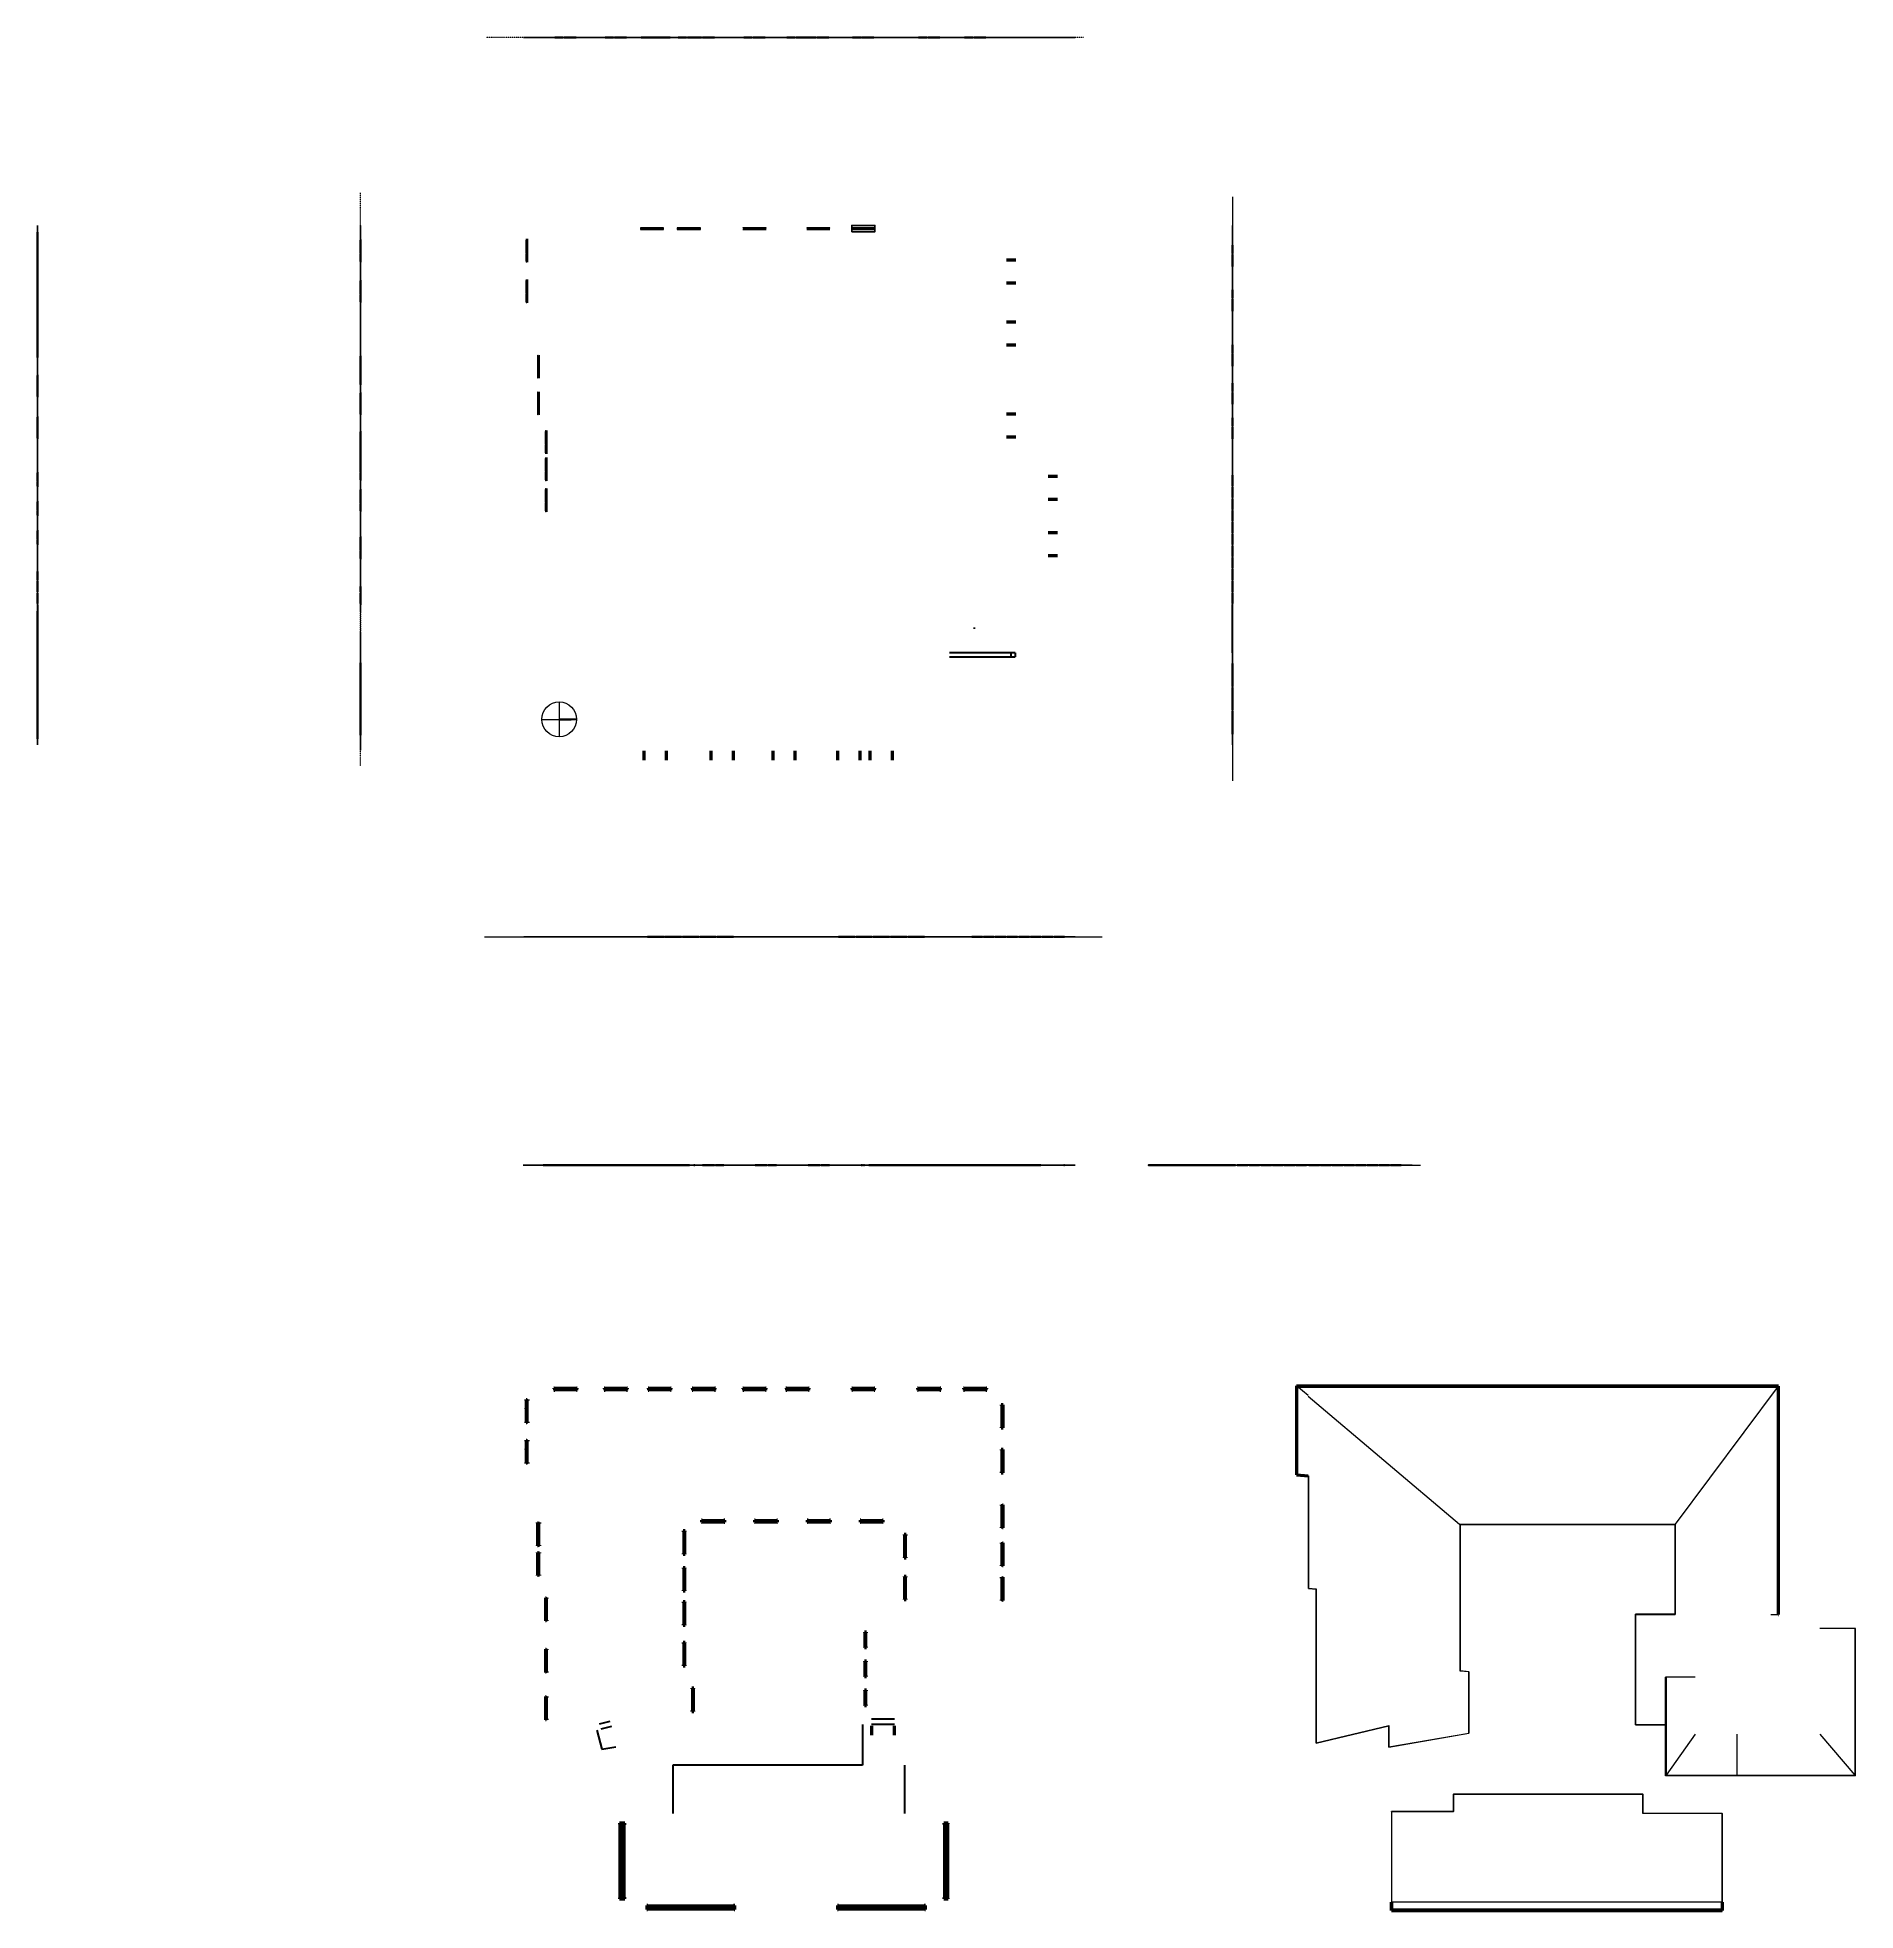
# Model space of a CAD drawing. Header units: inches. Extents: x -3048 to 2593, y -3508 to 2302.
import ezdxf

# ---------------------------------------------------------------- set-up
doc = ezdxf.new("R2010")
doc.units = ezdxf.units.IN
doc.header["$MEASUREMENT"] = 0
doc.linetypes.add('Dash 1_16_', pattern=[0.125, 0.0625, -0.0625])
doc.layers.add('3D-Walls', color=1, linetype='Continuous')
for name, color, linetype, lineweight in [('A-CLNG', 13, 'Continuous', 30), ('A-DOOR', 31, 'Continuous', 30), ('A-DOOR-FRAM', 31, 'Continuous', 13), ('A-DOOR-GLAZ', 31, 'Continuous', 50), ('A-FLOR', 140, 'Continuous', 30), ('A-GLAZ', 151, 'Continuous', 30), ('A-ROOF', 132, 'Continuous', 13), ('A-ROOF-MCUT', 132, 'Continuous', 50), ('A-ROOF-OTLN', 132, 'Continuous', 9), ('C-BLDG-PADS', 91, 'Continuous', 30), ('C-NORTH', 7, 'Continuous', 13), ('C-TOPO', 7, 'Dash 1_16_', 9), ('L-SITE-WALL', 31, 'Continuous', 30), ('S-STRS-MBND', 31, 'Continuous', 30)]:
    doc.layers.add(name, color=color, linetype=linetype, lineweight=lineweight)
doc.layers.get('A-DOOR').off()

# ---------------------------------------------------------------- blocks, each defined once
blk = doc.blocks.new('Double-Glass 1 - 72_ x 84_-106700-Level 1 New')
at = {"layer": 'A-DOOR-GLAZ'}
for p, q in [((-35, 42.6), (-35, 13.8)), ((35, 13.8), (35, 42.6))]:
    blk.add_line(p, q, dxfattribs=at)
blk = doc.blocks.new('Golden Proportion - Wood 6_w-135343-Level 1 New')
at = {"layer": 'A-GLAZ', "lineweight": 20}
for p, q in [((-34.8, 3), (-36, 3)), ((-34.8, 1), (-34.8, 3)), ((-32.8, 2.5), (-34.8, 2.5)), ((-34.8, 2.5), (-34.8, 1)), ((-34.8, 1), (-32.8, 1)), ((-33.5, 1), (-34.8, 1)), ((-33.5, -3), (-33.5, 1)), ((-32.8, 1), (-32.8, 2.5)), ((-7.5, 2.5), (-9.5, 2.5)), ((-9.5, 2.5), (-9.5, 1)), ((-9.5, 1), (-7.5, 1)), ((-7.5, 1), (-7.5, 2.5)), ((34.7, 2.5), (32.7, 2.5)), ((32.7, 2.5), (32.7, 1)), ((32.7, 1), (34.7, 1)), ((34.7, 1), (33.5, 1)), ((33.5, 1), (33.5, -3)), ((34.7, 3), (34.7, 1)), ((36, 3), (34.7, 3)), ((34.7, 1), (34.7, 2.5)), ((-36, -3), (-33.5, -3)), ((33.5, -3), (36, -3))]:
    blk.add_line(p, q, dxfattribs=at)
at = {"layer": 'A-GLAZ', "lineweight": 9}
for p, q in [((34.7, 3), (-34.8, 3)), ((-32.8, 2.5), (-9.5, 2.5)), ((-9.5, 1), (-32.8, 1)), ((-7.5, 2.5), (32.7, 2.5)), ((32.7, 1), (-7.5, 1)), ((-33.5, -3), (33.5, -3))]:
    blk.add_line(p, q, dxfattribs=at)
at = {"layer": 'A-GLAZ', "lineweight": 30}
for p, q in [((-9.5, 2), (-32.8, 2)), ((-32.8, 2), (-32.8, 1.5)), ((-32.8, 1.5), (-9.5, 1.5)), ((-9.5, 1.5), (-9.5, 2)), ((32.7, 2), (-7.5, 2)), ((-7.5, 2), (-7.5, 1.5)), ((-7.5, 1.5), (32.7, 1.5)), ((32.7, 1.5), (32.7, 2))]:
    blk.add_line(p, q, dxfattribs=at)
blk = doc.blocks.new('Golden Proportion - Wood 6_w-V3-Level 1 New')
at = {"layer": 'A-GLAZ', "lineweight": 20}
for p, q in [((-34.8, 3), (-36, 3)), ((-36, 3), (-36, -3)), ((-34.8, 1), (-34.8, 3)), ((-32.8, 2.5), (-34.8, 2.5)), ((-34.8, 2.5), (-34.8, 1)), ((-34.8, 1), (-32.8, 1)), ((-33.5, 1), (-34.8, 1)), ((-33.5, -3), (-33.5, 1)), ((-32.8, 1), (-32.8, 2.5)), ((-7.5, 2.5), (-9.5, 2.5)), ((-9.5, 2.5), (-9.5, 1)), ((-9.5, 1), (-7.5, 1)), ((-7.5, 1), (-7.5, 2.5)), ((34.7, 2.5), (32.7, 2.5)), ((32.7, 2.5), (32.7, 1)), ((32.7, 1), (34.7, 1)), ((34.7, 1), (33.5, 1)), ((33.5, 1), (33.5, -3)), ((34.7, 3), (34.7, 1)), ((36, 3), (34.7, 3)), ((34.7, 1), (34.7, 2.5)), ((36, -3), (36, 3)), ((-36, -3), (-33.5, -3)), ((33.5, -3), (36, -3))]:
    blk.add_line(p, q, dxfattribs=at)
at = {"layer": 'A-GLAZ', "lineweight": 9}
for p, q in [((34.7, 3), (-34.8, 3)), ((-32.8, 2.5), (-9.5, 2.5)), ((-9.5, 1), (-32.8, 1)), ((-7.5, 2.5), (32.7, 2.5)), ((32.7, 1), (-7.5, 1)), ((-33.5, -3), (33.5, -3))]:
    blk.add_line(p, q, dxfattribs=at)
at = {"layer": 'A-GLAZ', "lineweight": 30}
for p, q in [((-9.5, 2), (-32.8, 2)), ((-32.8, 2), (-32.8, 1.5)), ((-32.8, 1.5), (-9.5, 1.5)), ((-9.5, 1.5), (-9.5, 2)), ((32.7, 2), (-7.5, 2)), ((-7.5, 2), (-7.5, 1.5)), ((-7.5, 1.5), (32.7, 1.5)), ((32.7, 1.5), (32.7, 2))]:
    blk.add_line(p, q, dxfattribs=at)
blk = doc.blocks.new('Golden Proportion - Wood 6_w-136416-Section 2')
at = {"layer": 'A-GLAZ', "color": 50}
for p, q in [((-322.2, 199.2), (-322.2, 157.3)), ((-322.2, 199.2), (-252.7, 199.2)), ((-320.2, 159.3), (-320.2, 197.2)), ((-320.2, 197.2), (-279.9, 197.2)), ((-279.9, 197.2), (-279.9, 159.3)), ((-277.9, 159.3), (-277.9, 197.2)), ((-277.9, 197.2), (-254.7, 197.2)), ((-254.7, 197.2), (-254.7, 159.3)), ((-252.7, 157.3), (-252.7, 199.2)), ((-322.2, 157.3), (-252.7, 157.3)), ((-279.9, 159.3), (-320.2, 159.3)), ((-254.7, 159.3), (-277.9, 159.3))]:
    blk.add_line(p, q, dxfattribs=at)
blk = doc.blocks.new('Golden Proportion - Wood 4_w-136637-Section 2')
at = {"layer": 'A-GLAZ', "color": 50}
for p, q in [((-20.2, 184.4), (-20.2, 157.2)), ((-20.2, 184.4), (25.3, 184.4)), ((-18.2, 159.3), (-18.2, 182.4)), ((-18.2, 182.4), (7.3, 182.4)), ((7.3, 182.4), (7.3, 159.3)), ((9.3, 159.3), (9.3, 182.4)), ((9.3, 182.4), (23.3, 182.4)), ((23.3, 182.4), (23.3, 159.3)), ((25.3, 157.2), (25.3, 184.4)), ((-20.2, 157.2), (25.3, 157.2)), ((7.3, 159.3), (-18.2, 159.3)), ((23.3, 159.3), (9.3, 159.3))]:
    blk.add_line(p, q, dxfattribs=at)
blk = doc.blocks.new('Golden Proportion - Wood 6_w-135343-South')
at = {"layer": 'A-GLAZ', "color": 8}
for p, q in [((-741.2, 55.2), (-741.2, 13.2)), ((-741.2, 55.2), (-671.7, 55.2)), ((-741.2, 13.2), (-671.7, 13.2)), ((-739.2, 15.2), (-739.2, 53.2)), ((-739.2, 53.2), (-698.9, 53.2)), ((-698.9, 15.2), (-739.2, 15.2)), ((-698.9, 53.2), (-698.9, 15.2)), ((-696.9, 15.2), (-696.9, 53.2)), ((-696.9, 53.2), (-673.7, 53.2)), ((-673.7, 15.2), (-696.9, 15.2)), ((-673.7, 53.2), (-673.7, 15.2)), ((-671.7, 13.2), (-671.7, 55.2))]:
    blk.add_line(p, q, dxfattribs=at)
blk = doc.blocks.new('Double-Glass 1 - 72_ x 84_-106700-West')
at = {"layer": 'A-DOOR-FRAM', "color": 8}
for p in [(-673.9, 0), (-672.9, 87)]:
    blk.add_line(p, (-673.9, 87), dxfattribs=at)
blk = doc.blocks.new('Double-Glass 1 - 72_ x 78_-129571-Level 2')
at = {"layer": 'A-DOOR-GLAZ', "color": 50}
for p, q in [((-35, -42.6), (-35, -13.8)), ((35, -13.8), (35, -42.6))]:
    blk.add_line(p, q, dxfattribs=at)
blk = doc.blocks.new('Golden Proportion - Wood 6_w-135343-Level 2')
at = {"layer": 'A-GLAZ', "color": 50, "lineweight": 50}
for p, q in [((-34.8, 3), (-36, 3)), ((-34.8, 1), (-34.8, 3)), ((-32.8, 2.5), (-34.8, 2.5)), ((-34.8, 2.5), (-34.8, 1)), ((-34.8, 1), (-32.8, 1)), ((-33.5, 1), (-34.8, 1)), ((-33.5, -3), (-33.5, 1)), ((-32.8, 1), (-32.8, 2.5)), ((-9.5, 2), (-32.8, 2)), ((-32.8, 2), (-32.8, 1.5)), ((-32.8, 1.5), (-9.5, 1.5)), ((-7.5, 2.5), (-9.5, 2.5)), ((-9.5, 2.5), (-9.5, 1)), ((-9.5, 1.5), (-9.5, 2)), ((-9.5, 1), (-7.5, 1)), ((-7.5, 1), (-7.5, 2.5)), ((32.7, 2), (-7.5, 2)), ((-7.5, 2), (-7.5, 1.5)), ((-7.5, 1.5), (32.7, 1.5)), ((34.7, 2.5), (32.7, 2.5)), ((32.7, 2.5), (32.7, 1)), ((32.7, 1.5), (32.7, 2)), ((32.7, 1), (34.7, 1)), ((34.7, 1), (33.5, 1)), ((33.5, 1), (33.5, -3)), ((34.7, 3), (34.7, 1)), ((36, 3), (34.7, 3)), ((34.7, 1), (34.7, 2.5)), ((-36, -3), (-33.5, -3)), ((33.5, -3), (36, -3))]:
    blk.add_line(p, q, dxfattribs=at)
at = {"layer": 'A-GLAZ', "color": 10}
for p, q in [((34.7, 3), (-34.8, 3)), ((-32.8, 2.5), (-9.5, 2.5)), ((-9.5, 1), (-32.8, 1)), ((-7.5, 2.5), (32.7, 2.5)), ((32.7, 1), (-7.5, 1)), ((-33.5, -3), (33.5, -3))]:
    blk.add_line(p, q, dxfattribs=at)
blk = doc.blocks.new('Golden Proportion - Wood 6_w-135604-Level 2')
at = {"layer": 'A-GLAZ', "color": 50, "lineweight": 50}
for p, q in [((-36, 3), (-33.5, 3)), ((-33.5, 3), (-33.5, -1)), ((33.5, 3), (36, 3)), ((33.5, -1), (33.5, 3)), ((-34.8, -3), (-36, -3)), ((-34.8, -1), (-32.8, -1)), ((-34.8, -2.5), (-34.8, -1)), ((-33.5, -1), (-34.8, -1)), ((-34.8, -1), (-34.8, -3)), ((-32.8, -2.5), (-34.8, -2.5)), ((-32.8, -1), (-32.8, -2.5)), ((-32.8, -2), (-32.8, -1.5)), ((-32.8, -1.5), (-9.5, -1.5)), ((-9.5, -2), (-32.8, -2)), ((-9.5, -1), (-7.5, -1)), ((-9.5, -2.5), (-9.5, -1)), ((-9.5, -1.5), (-9.5, -2)), ((-7.5, -2.5), (-9.5, -2.5)), ((-7.5, -1), (-7.5, -2.5)), ((-7.5, -2), (-7.5, -1.5)), ((-7.5, -1.5), (32.7, -1.5)), ((32.7, -2), (-7.5, -2)), ((32.7, -1), (34.7, -1)), ((32.7, -2.5), (32.7, -1)), ((32.7, -1.5), (32.7, -2)), ((34.7, -2.5), (32.7, -2.5)), ((34.7, -1), (33.5, -1)), ((34.7, -1), (34.7, -2.5)), ((34.7, -3), (34.7, -1)), ((36, -3), (34.7, -3))]:
    blk.add_line(p, q, dxfattribs=at)
at = {"layer": 'A-GLAZ', "color": 10}
for p, q in [((33.5, 3), (-33.5, 3)), ((-34.8, -3), (34.7, -3)), ((-32.8, -1), (-9.5, -1)), ((-9.5, -2.5), (-32.8, -2.5)), ((-7.5, -1), (32.7, -1)), ((32.7, -2.5), (-7.5, -2.5))]:
    blk.add_line(p, q, dxfattribs=at)
blk = doc.blocks.new('Windows 1 - Windows 1-126976-Level 2')
at = {"layer": 'A-GLAZ'}
h = blk.add_hatch(color=10, dxfattribs=at)
h.paths.add_polyline_path([(575, -524.2), (575, -516.2), (577, -516.2), (577, -507.5), (572, -507.5), (572, -524.2)], flags=0)
h.paths.add_polyline_path([(802.7, -524.2), (805.7, -524.2), (805.7, -507.5), (800.7, -507.5), (800.7, -516.2), (802.7, -516.2)], flags=0)
for points in [[(802.7, -517.5), (802.7, -517), (575, -517), (575, -517.5)], [(650, -518.2), (650, -516.2), (647, -516.2), (647, -518.2)], [(730.7, -518.2), (730.7, -516.2), (727.7, -516.2), (727.7, -518.2)]]:
    blk.add_hatch(color=10, dxfattribs=at).paths.add_polyline_path(points, flags=0)
at = {"layer": 'A-GLAZ', "color": 50, "lineweight": 50}
for p, q in [((577, -507.5), (572, -507.5)), ((572, -507.5), (572, -524.2)), ((575, -524.2), (575, -516.2)), ((575, -516.2), (577, -516.2)), ((802.7, -517), (575, -517)), ((575, -517), (575, -517.5)), ((575, -517.5), (802.7, -517.5)), ((577, -516.2), (577, -507.5)), ((650, -516.2), (647, -516.2)), ((647, -516.2), (647, -518.2)), ((647, -518.2), (650, -518.2)), ((650, -518.2), (650, -516.2)), ((730.7, -516.2), (727.7, -516.2)), ((727.7, -516.2), (727.7, -518.2)), ((727.7, -518.2), (730.7, -518.2)), ((730.7, -518.2), (730.7, -516.2)), ((805.7, -507.5), (800.7, -507.5)), ((800.7, -507.5), (800.7, -516.2)), ((800.7, -516.2), (802.7, -516.2)), ((802.7, -516.2), (802.7, -524.2)), ((802.7, -517.5), (802.7, -517)), ((805.7, -524.2), (805.7, -507.5)), ((572, -524.2), (575, -524.2)), ((802.7, -524.2), (805.7, -524.2))]:
    blk.add_line(p, q, dxfattribs=at)
at = {"layer": 'A-GLAZ', "color": 10}
for p, q in [((800.7, -507.5), (577, -507.5)), ((647, -516.2), (577, -516.2)), ((727.7, -516.2), (650, -516.2)), ((800.7, -516.2), (730.7, -516.2)), ((802.7, -524.2), (575, -524.2))]:
    blk.add_line(p, q, dxfattribs=at)
blk = doc.blocks.new('Windows 2 - Windows 2-128920-Level 2')
at = {"layer": 'A-GLAZ'}
h = blk.add_hatch(color=10, dxfattribs=at)
h.paths.add_polyline_path([(572, 481.4), (576, 481.4), (576, 489.4), (574, 489.4), (574, 495.4), (572, 495.4), (572, 487.8)], flags=0)
h.paths.add_polyline_path([(801.7, 481.4), (805.7, 481.4), (805.7, 495.4), (803.7, 495.4), (803.7, 489.4), (801.7, 489.4), (801.7, 487.8)], flags=0)
h.paths.add_polyline_path([(647, 488.4), (650, 488.4), (650, 490.4), (647, 490.4)], flags=0)
h.paths.add_polyline_path([(727.7, 488.4), (730.7, 488.4), (730.7, 490.4), (727.7, 490.4)], flags=0)
blk.add_hatch(color=10, dxfattribs=at).paths.add_polyline_path([(803.7, 489.1), (803.7, 489.6), (574, 489.6), (574, 489.1)], flags=0)
at = {"layer": 'A-GLAZ', "color": 50, "lineweight": 50}
for p, q in [((574, 495.4), (572, 495.4)), ((572, 495.4), (572, 481.4)), ((572, 481.4), (576, 481.4)), ((574, 489.4), (574, 495.4)), ((803.7, 489.6), (574, 489.6)), ((574, 489.6), (574, 489.1)), ((576, 489.4), (574, 489.4)), ((574, 489.1), (803.7, 489.1)), ((576, 481.4), (576, 489.4)), ((650, 490.4), (647, 490.4)), ((647, 490.4), (647, 488.4)), ((647, 488.4), (650, 488.4)), ((650, 488.4), (650, 490.4)), ((730.7, 490.4), (727.7, 490.4)), ((727.7, 490.4), (727.7, 488.4)), ((727.7, 488.4), (730.7, 488.4)), ((730.7, 488.4), (730.7, 490.4)), ((803.7, 489.4), (801.7, 489.4)), ((801.7, 489.4), (801.7, 481.4)), ((801.7, 481.4), (805.7, 481.4)), ((803.7, 495.4), (803.7, 489.4)), ((805.7, 495.4), (803.7, 495.4)), ((803.7, 489.1), (803.7, 489.6)), ((805.7, 481.4), (805.7, 495.4))]:
    blk.add_line(p, q, dxfattribs=at)
at = {"layer": 'A-GLAZ', "color": 10}
for p, q in [((574, 495.4), (803.7, 495.4)), ((576, 481.4), (801.7, 481.4))]:
    blk.add_line(p, q, dxfattribs=at)
blk = doc.blocks.new('Golden Proportion - Wood 6_w-136416-Level 2')
at = {"layer": 'A-GLAZ', "color": 50, "lineweight": 50}
for p, q in [((-34.8, 3), (-36, 3)), ((-36, 3), (-36, -3)), ((-34.8, 1), (-34.8, 3)), ((-32.8, 2.5), (-34.8, 2.5)), ((-34.8, 2.5), (-34.8, 1)), ((-34.8, 1), (-32.8, 1)), ((-33.5, 1), (-34.8, 1)), ((-33.5, -3), (-33.5, 1)), ((-32.8, 1), (-32.8, 2.5)), ((-9.5, 2), (-32.8, 2)), ((-32.8, 2), (-32.8, 1.5)), ((-32.8, 1.5), (-9.5, 1.5)), ((-7.5, 2.5), (-9.5, 2.5)), ((-9.5, 2.5), (-9.5, 1)), ((-9.5, 1.5), (-9.5, 2)), ((-9.5, 1), (-7.5, 1)), ((-7.5, 1), (-7.5, 2.5)), ((32.7, 2), (-7.5, 2)), ((-7.5, 2), (-7.5, 1.5)), ((-7.5, 1.5), (32.7, 1.5)), ((34.7, 2.5), (32.7, 2.5)), ((32.7, 2.5), (32.7, 1)), ((32.7, 1.5), (32.7, 2)), ((32.7, 1), (34.7, 1)), ((34.7, 1), (33.5, 1)), ((33.5, 1), (33.5, -3)), ((34.7, 3), (34.7, 1)), ((36, 3), (34.7, 3)), ((34.7, 1), (34.7, 2.5)), ((36, -3), (36, 3)), ((-36, -3), (-33.5, -3)), ((33.5, -3), (36, -3))]:
    blk.add_line(p, q, dxfattribs=at)
at = {"layer": 'A-GLAZ', "color": 10}
for p, q in [((34.7, 3), (-34.8, 3)), ((-32.8, 2.5), (-9.5, 2.5)), ((-9.5, 1), (-32.8, 1)), ((-7.5, 2.5), (32.7, 2.5)), ((32.7, 1), (-7.5, 1)), ((-33.5, -3), (33.5, -3))]:
    blk.add_line(p, q, dxfattribs=at)
blk = doc.blocks.new('Golden Proportion - Wood 4_w-136637-Level 2')
at = {"layer": 'A-GLAZ', "color": 50, "lineweight": 50}
for p, q in [((-22.8, 3), (-24, 3)), ((-24, 3), (-24, -3)), ((-22.8, 1), (-22.8, 3)), ((-20.8, 2.5), (-22.8, 2.5)), ((-22.8, 2.5), (-22.8, 1)), ((-22.8, 1), (-20.8, 1)), ((-21.5, 1), (-22.8, 1)), ((-21.5, -3), (-21.5, 1)), ((-20.8, 1), (-20.8, 2.5)), ((-6.7, 2), (-20.8, 2)), ((-20.8, 2), (-20.8, 1.5)), ((-20.8, 1.5), (-6.7, 1.5)), ((-4.7, 2.5), (-6.7, 2.5)), ((-6.7, 2.5), (-6.7, 1)), ((-6.7, 1.5), (-6.7, 2)), ((-6.7, 1), (-4.7, 1)), ((-4.7, 1), (-4.7, 2.5)), ((20.7, 2), (-4.7, 2)), ((-4.7, 2), (-4.7, 1.5)), ((-4.7, 1.5), (20.7, 1.5)), ((22.7, 2.5), (20.7, 2.5)), ((20.7, 2.5), (20.7, 1)), ((20.7, 1.5), (20.7, 2)), ((20.7, 1), (22.7, 1)), ((22.7, 1), (21.5, 1)), ((21.5, 1), (21.5, -3)), ((22.7, 3), (22.7, 1)), ((24, 3), (22.7, 3)), ((22.7, 1), (22.7, 2.5)), ((24, -3), (24, 3)), ((-24, -3), (-21.5, -3)), ((21.5, -3), (24, -3))]:
    blk.add_line(p, q, dxfattribs=at)
at = {"layer": 'A-GLAZ', "color": 10}
for p, q in [((22.7, 3), (-22.8, 3)), ((-20.8, 2.5), (-6.7, 2.5)), ((-6.7, 1), (-20.8, 1)), ((-4.7, 2.5), (20.7, 2.5)), ((20.7, 1), (-4.7, 1)), ((-21.5, -3), (21.5, -3))]:
    blk.add_line(p, q, dxfattribs=at)
blk = doc.blocks.new('Golden Proportion - Wood 6_w-V1-Level 2')
at = {"layer": 'A-GLAZ', "color": 50, "lineweight": 50}
for p, q in [((-34.8, 3), (-36, 3)), ((-36, 3), (-36, -3)), ((-34.8, 1), (-34.8, 3)), ((-32.8, 2.5), (-34.8, 2.5)), ((-34.8, 2.5), (-34.8, 1)), ((-34.8, 1), (-32.8, 1)), ((-33.5, 1), (-34.8, 1)), ((-33.5, -3), (-33.5, 1)), ((-32.8, 1), (-32.8, 2.5)), ((-9.5, 2), (-32.8, 2)), ((-32.8, 2), (-32.8, 1.5)), ((-32.8, 1.5), (-9.5, 1.5)), ((-7.5, 2.5), (-9.5, 2.5)), ((-9.5, 2.5), (-9.5, 1)), ((-9.5, 1.5), (-9.5, 2)), ((-9.5, 1), (-7.5, 1)), ((-7.5, 1), (-7.5, 2.5)), ((32.7, 2), (-7.5, 2)), ((-7.5, 2), (-7.5, 1.5)), ((-7.5, 1.5), (32.7, 1.5)), ((34.7, 2.5), (32.7, 2.5)), ((32.7, 2.5), (32.7, 1)), ((32.7, 1.5), (32.7, 2)), ((32.7, 1), (34.7, 1)), ((34.7, 1), (33.5, 1)), ((33.5, 1), (33.5, -3)), ((34.7, 3), (34.7, 1)), ((36, 3), (34.7, 3)), ((34.7, 1), (34.7, 2.5)), ((36, -3), (36, 3)), ((-36, -3), (-33.5, -3)), ((33.5, -3), (36, -3))]:
    blk.add_line(p, q, dxfattribs=at)
at = {"layer": 'A-GLAZ', "color": 10}
for p, q in [((34.7, 3), (-34.8, 3)), ((-32.8, 2.5), (-9.5, 2.5)), ((-9.5, 1), (-32.8, 1)), ((-7.5, 2.5), (32.7, 2.5)), ((32.7, 1), (-7.5, 1)), ((-33.5, -3), (33.5, -3))]:
    blk.add_line(p, q, dxfattribs=at)

msp = doc.modelspace()

# ---------------------------------------------------------------- hatches: boundary and pattern name
at = {"layer": 'A-GLAZ'}
h = msp.add_hatch(color=10, dxfattribs=at)
h.paths.add_polyline_path([(-1158.1, -3504), (-1156.1, -3504), (-1156.1, -3497), (-1154.8, -3497), (-1154.8, -3492), (-1158.1, -3492)], flags=0)
h.paths.add_polyline_path([(-888.4, -3497), (-887.1, -3497), (-887.1, -3504), (-885.1, -3504), (-885.1, -3492), (-888.4, -3492)], flags=0)
for points in [[(-1156.1, -3497.3), (-887.1, -3497.3), (-887.1, -3496.8), (-1156.1, -3496.8)], [(-564.5, -3497.3), (-295.5, -3497.3), (-295.5, -3496.8), (-564.5, -3496.8)]]:
    msp.add_hatch(color=10, dxfattribs=at).paths.add_polyline_path(points, flags=0)
h = msp.add_hatch(color=10, dxfattribs=at)
h.paths.add_polyline_path([(-566.5, -3504), (-564.5, -3504), (-564.5, -3497), (-563.2, -3497), (-563.2, -3492), (-566.5, -3492)], flags=0)
h.paths.add_polyline_path([(-296.8, -3492), (-296.8, -3497), (-295.5, -3497), (-295.5, -3504), (-293.5, -3504), (-293.5, -3492)], flags=0)

# ---------------------------------------------------------------- linework, layer by layer
at = {"layer": '3D-Walls'}
msp.add_lwpolyline([(-522, 1699.7), (-450, 1699.7), (-450, 1719.2), (-522, 1719.2)], close=True, dxfattribs=at)
at = {"layer": 'A-CLNG', "extrusion": (-1, 0, 6.12323e-17)}
for p, q in [((-3048.4, 1309.5, 111.1), (-3048.4, 1699, 111.1)), ((-3048.4, 1320.9, 234.6), (-3048.4, 1698.9, 234.6)), ((-3048.4, 1698.9, 232.3), (-3048.4, 1309.4, 232.3)), ((-3048.4, 1698.9, 107.9), (-3048.4, 1309.5, 107.9)), ((-3048.4, 127.2, 107.9), (-3048.4, 523.1, 107.1)), ((-3048.4, 523, 111.1), (-3048.4, 127.2, 111.1))]:
    msp.add_line(p, q, dxfattribs=at)
at = {"layer": 'A-CLNG', "extrusion": (0, -1, 6.12323e-17)}
for p, q in [((-1024.8, -1195.9, 110.4), (-1459.8, -1195.9, 110.4)), ((-1459.8, -1195.9, 107.4), (-1024.8, -1195.9, 107.4)), ((-469.3, -1195.9, 110.4), (64.5, -1195.9, 110.4)), ((64.5, -1195.9, 107.4), (-469.3, -1195.9, 107.4))]:
    msp.add_line(p, q, dxfattribs=at)
at = {"layer": 'A-CLNG', "extrusion": (0, -1, 6.12323e-17), "elevation": 1195.9}
for points in [[(556.7, 42.3), (398.6, 42.3), (398.6, 45.3), (556.7, 45.3)], [(668.9, 42.3), (576.3, 42.3), (576.3, 45.3), (668.9, 45.3)]]:
    msp.add_lwpolyline(points, close=True, dxfattribs=at)
at = {"layer": 'A-FLOR', "extrusion": (-1, 0, 6.12323e-17)}
for p, q in [((-3048.4, 1699, 120.1), (-3048.4, 1309.4, 120.1)), ((-3048.4, 1699, 117.1), (-3048.4, 1309.4, 117.1)), ((-3048.4, 542.9, 120.1), (-3048.4, 127.2, 120.1)), ((-3048.4, 542.7, 121), (-3048.4, 542.7, 111.1)), ((-3048.4, 127.2, 117.1), (-3048.4, 523.1, 117.1))]:
    msp.add_line(p, q, dxfattribs=at)
at = {"layer": 'A-FLOR', "extrusion": (1, 0, -1.83697e-16)}
for p, q in [((659.8, 393.5, 113.3), (659.8, 543.5, 113.3)), ((659.8, 393.5, 106.7), (659.8, 543.5, 106.7)), ((659.8, 393.5, 100.1), (659.8, 543.5, 100.1)), ((659.8, 393.5, 93.4), (659.8, 543.5, 93.4)), ((659.8, 393.5, 86.8), (659.8, 543.5, 86.8)), ((659.8, 393.5, 80.2), (659.8, 543.5, 80.2)), ((659.8, 393.5, 73.6), (659.8, 543.5, 73.6)), ((659.8, 393.5, 67), (659.8, 543.5, 67)), ((659.8, 393.5, 60.4), (659.8, 543.5, 60.4)), ((659.8, 393.5, 53.8), (659.8, 543.5, 53.8)), ((659.8, 393.5, 47.1), (659.8, 543.5, 47.1)), ((659.8, 393.5, 40.5), (659.8, 543.5, 40.5)), ((659.8, 393.5, 33.9), (659.8, 543.5, 33.9)), ((659.8, 393.5, 27.3), (659.8, 543.5, 27.3)), ((659.8, 393.5, 20.7), (659.8, 543.5, 20.7)), ((659.8, 393.5, 13.1), (659.8, 543.5, 13.1)), ((659.8, 393.5, 6.5), (659.8, 543.5, 6.5)), ((659.8, 393.5, 121), (659.8, 543.5, 121))]:
    msp.add_line(p, q, dxfattribs=at)
at = {"layer": 'A-FLOR', "extrusion": (0, -1, 6.12323e-17)}
for p, q in [((-1024.8, -1195.9, 119.5), (-1459.8, -1195.9, 119.5)), ((-1024.8, -1195.9, 116.5), (-1459.8, -1195.9, 116.5)), ((-469.3, -1195.9, 119.5), (64.5, -1195.9, 119.5)), ((64.5, -1195.9, 116.5), (-469.3, -1195.9, 116.5)), ((706.4, -1195.9, 47.6), (688.5, -1195.9, 47.6)), ((724.5, -1195.9, 41), (705.6, -1195.9, 41)), ((705.6, -1195.9, 41), (705.6, -1195.9, 45.9)), ((705.6, -1195.9, 45.9), (706.4, -1195.9, 47)), ((706.4, -1195.9, 47), (706.4, -1195.9, 47.6)), ((742.5, -1195.9, 34.4), (723.5, -1195.9, 34.4)), ((723.5, -1195.9, 34.4), (723.5, -1195.9, 39.3)), ((723.5, -1195.9, 39.3), (724.5, -1195.9, 40.2)), ((724.5, -1195.9, 40.2), (724.5, -1195.9, 41)), ((760.4, -1195.9, 27.6), (741.4, -1195.9, 27.6)), ((741.4, -1195.9, 27.6), (741.4, -1195.9, 32.7)), ((741.4, -1195.9, 32.7), (742.5, -1195.9, 33.6)), ((742.5, -1195.9, 33.6), (742.5, -1195.9, 34.4)), ((778.5, -1195.9, 21), (759.5, -1195.9, 21)), ((759.5, -1195.9, 21), (759.5, -1195.9, 25.9)), ((759.5, -1195.9, 25.9), (760.4, -1195.9, 26.9)), ((760.4, -1195.9, 26.9), (760.4, -1195.9, 27.6)), ((796.4, -1195.9, 14.4), (777.5, -1195.9, 14.4)), ((777.5, -1195.9, 14.4), (777.5, -1195.9, 19.3)), ((777.5, -1195.9, 19.3), (778.5, -1195.9, 20.3)), ((778.5, -1195.9, 20.3), (778.5, -1195.9, 21)), ((814.6, -1195.9, 7.7), (795.4, -1195.9, 7.7)), ((795.4, -1195.9, 7.7), (795.4, -1195.9, 12.7)), ((795.4, -1195.9, 12.7), (796.4, -1195.9, 13.5)), ((796.4, -1195.9, 13.5), (796.4, -1195.9, 14.4)), ((868.5, -1195.9, 0.9), (813.5, -1195.9, 0.9)), ((813.5, -1195.9, 0.9), (813.5, -1195.9, 6)), ((813.5, -1195.9, 6), (814.6, -1195.9, 6.9)), ((814.6, -1195.9, 6.9), (814.6, -1195.9, 7.7)), ((886, -1195.9, -5.7), (867.5, -1195.9, -5.7)), ((867.5, -1195.9, -5.7), (867.5, -1195.9, -0.8)), ((867.5, -1195.9, -0.8), (868.5, -1195.9, 0.3)), ((868.5, -1195.9, 0.3), (868.5, -1195.9, 0.9)), ((904.6, -1195.9, -12.3), (885.6, -1195.9, -12.3)), ((885.6, -1195.9, -12.3), (885.6, -1195.9, -7.4)), ((885.6, -1195.9, -7.4), (886.5, -1195.9, -6.3)), ((886.5, -1195.9, -6.3), (886, -1195.9, -5.7)), ((922.5, -1195.9, -18.9), (903.5, -1195.9, -18.9)), ((903.5, -1195.9, -18.9), (903.5, -1195.9, -14)), ((903.5, -1195.9, -14), (904.6, -1195.9, -13.2)), ((904.6, -1195.9, -13.2), (904.6, -1195.9, -12.3)), ((940.4, -1195.9, -25.7), (921.5, -1195.9, -25.7)), ((921.5, -1195.9, -25.7), (921.5, -1195.9, -20.8)), ((921.5, -1195.9, -20.8), (922.5, -1195.9, -19.8)), ((922.5, -1195.9, -19.8), (922.5, -1195.9, -18.9)), ((939.6, -1195.9, -27.5), (940.4, -1195.9, -26.4)), ((958.6, -1195.9, -32.4), (939.6, -1195.9, -32.4)), ((939.6, -1195.9, -32.4), (939.6, -1195.9, -27.5)), ((940.4, -1195.9, -26.4), (940.4, -1195.9, -25.7)), ((976.5, -1195.9, -39), (957.5, -1195.9, -39)), ((957.5, -1195.9, -39), (957.5, -1195.9, -34.1)), ((957.5, -1195.9, -34.1), (958.6, -1195.9, -33)), ((958.6, -1195.9, -33), (958.6, -1195.9, -32.4)), ((994.6, -1195.9, -45.6), (975.4, -1195.9, -45.6)), ((975.4, -1195.9, -45.6), (975.4, -1195.9, -40.7)), ((975.4, -1195.9, -40.7), (976.5, -1195.9, -39.8)), ((976.5, -1195.9, -39.8), (976.5, -1195.9, -39)), ((1012.5, -1195.9, -52.4), (993.6, -1195.9, -52.4)), ((993.6, -1195.9, -52.4), (993.6, -1195.9, -47.5)), ((993.6, -1195.9, -47.5), (994.6, -1195.9, -46.4)), ((994.6, -1195.9, -46.4), (994.6, -1195.9, -45.6)), ((1030.5, -1195.9, -59), (1011.5, -1195.9, -59)), ((1011.5, -1195.9, -59), (1011.5, -1195.9, -54.1)), ((1011.5, -1195.9, -54.1), (1012.5, -1195.9, -53.1)), ((1012.5, -1195.9, -53.1), (1012.5, -1195.9, -52.4)), ((1029.6, -1195.9, -65.6), (1029.6, -1195.9, -60.7)), ((1029.6, -1195.9, -60.7), (1030.5, -1195.9, -59.7)), ((1030.5, -1195.9, -59.7), (1030.5, -1195.9, -59))]:
    msp.add_line(p, q, dxfattribs=at)
at = {"layer": 'A-FLOR'}
for p, q in [((-1312.5, -2947.7), (-1297.8, -3007.1)), ((-1304.1, -2927.9), (-1271, -2920)), ((-1267, -2936.8), (-1300, -2944.7)), ((-488.8, -2930.4), (-488.8, -3056.7)), ((-461, -2913.2), (-389, -2913.2)), ((-389, -2930.4), (-461, -2930.4)), ((-1297.8, -3007.1), (-1254.1, -2999.5)), ((-488.8, -3056.7), (-1077.1, -3056.7)), ((-1077.1, -3056.7), (-1077.1, -3206.7)), ((-357, -3206.7), (-357, -3056.7))]:
    msp.add_line(p, q, dxfattribs=at)
at = {"layer": 'A-FLOR', "extrusion": (0, -1, 6.12323e-17), "elevation": 1195.9}
for points in [[(-1479.2, -12.5), (-1024.8, -12.5), (-1024.8, -0.6), (-1479.2, -0.6)], [(-469.3, -0.6), (64.5, -0.6), (64.5, -12.5), (-469.3, -12.5)], [(668.9, 51.3), (398.6, 51.3), (398.6, 54.3), (668.9, 54.3)]]:
    msp.add_lwpolyline(points, close=True, dxfattribs=at)
at = {"layer": 'A-GLAZ', "extrusion": (-1, 0, 6.12323e-17)}
for p, q in [((-3048.4, 1296, 156.2), (-3048.4, 1296, 200.5)), ((-3048.4, 1293, 200.5), (-3048.4, 1293, 156.2)), ((-2046.3, 599.9, 247.5), (-2046.3, 582.6, 247.5)), ((-2046.3, 582.6, 230), (-2046.3, 599.7, 230)), ((-2046.3, 599.7, 226.8), (-2046.3, 542.7, 226.8)), ((-2046.3, 582.6, 247.5), (-2046.3, 582.6, 230)), ((-2046.3, 576.7, 310.8), (-2046.3, 542.7, 310.8)), ((-2046.3, 546.2, 307.4), (-2046.3, 572.8, 307.4)), ((-2046.3, 552.1, 290.1), (-2046.3, 546.2, 290.1)), ((-2046.3, 548.1, 286.7), (-2046.3, 542.7, 286.7)), ((-2046.3, 546.2, 290.1), (-2046.3, 546.2, 307.4)), ((-2046.3, 544.7, 310.8), (-2046.3, 544.7, 286.7))]:
    msp.add_line(p, q, dxfattribs=at)
at = {"layer": 'A-GLAZ', "color": 50, "lineweight": 50}
for p, q in [((-1158.1, -3492), (-1158.1, -3504)), ((-1154.8, -3492), (-1158.1, -3492)), ((-1158.1, -3504), (-1156.1, -3504)), ((-887.1, -3496.8), (-1156.1, -3496.8)), ((-1156.1, -3504), (-1156.1, -3496.8)), ((-1156.1, -3497), (-1154.8, -3497)), ((-1156.1, -3497.3), (-887.1, -3497.3)), ((-1154.8, -3497), (-1154.8, -3492)), ((-885.1, -3492), (-888.4, -3492)), ((-888.4, -3492), (-888.4, -3497)), ((-888.4, -3497), (-887.1, -3497)), ((-887.1, -3496.8), (-887.1, -3504)), ((-887.1, -3504), (-885.1, -3504)), ((-885.1, -3504), (-885.1, -3492)), ((-566.5, -3492), (-566.5, -3504)), ((-563.2, -3492), (-566.5, -3492)), ((-566.5, -3504), (-564.5, -3504)), ((-295.5, -3496.8), (-564.5, -3496.8)), ((-564.5, -3504), (-564.5, -3496.8)), ((-564.5, -3497), (-563.2, -3497)), ((-564.5, -3497.3), (-295.5, -3497.3)), ((-563.2, -3497), (-563.2, -3492)), ((-293.5, -3492), (-296.8, -3492)), ((-296.8, -3492), (-296.8, -3497)), ((-296.8, -3497), (-295.5, -3497)), ((-295.5, -3496.8), (-295.5, -3504)), ((-295.5, -3504), (-293.5, -3504)), ((-293.5, -3504), (-293.5, -3492))]:
    msp.add_line(p, q, dxfattribs=at)
at = {"layer": 'A-GLAZ', "color": 10}
for p, q in [((-1156.1, -3504), (-887.1, -3504)), ((-888.4, -3492), (-1154.8, -3492)), ((-564.5, -3504), (-295.5, -3504)), ((-296.8, -3492), (-563.2, -3492))]:
    msp.add_line(p, q, dxfattribs=at)
at = {"layer": 'A-GLAZ', "extrusion": (0, 1, -1.83697e-16), "elevation": 2302.4}
for points in [[(1417.2, 197.5), (1443.3, 197.5), (1443.3, 159.1), (1417.2, 159.1)], [(1377.1, 197.5), (1414.2, 197.5), (1414.2, 159.1), (1377.1, 159.1)], [(1261.1, 197.5), (1287.1, 197.5), (1287.1, 159.1), (1261.1, 159.1)], [(1221, 197.5), (1258.1, 197.5), (1258.1, 159.1), (1221, 159.1)], [(1148.9, 76.2), (1174.9, 76.2), (1174.9, 37.8), (1148.9, 37.8)], [(1125, 197.5), (1151, 197.5), (1151, 159.1), (1125, 159.1)], [(1108.7, 76.2), (1145.9, 76.2), (1145.9, 37.8), (1108.7, 37.8)], [(1084.9, 197.5), (1122, 197.5), (1122, 159.1), (1084.9, 159.1)], [(1034.7, 76.2), (1060.7, 76.2), (1060.7, 37.8), (1034.7, 37.8)], [(994.6, 76.2), (1031.7, 76.2), (1031.7, 37.8), (994.6, 37.8)], [(988.2, 197.5), (1014.2, 197.5), (1014.2, 159.1), (988.2, 159.1)], [(948.1, 197.5), (985.2, 197.5), (985.2, 159.1), (948.1, 159.1)], [(830.8, 197.5), (856.8, 197.5), (856.8, 159.1), (830.8, 159.1)], [(830.8, 76.2), (856.8, 76.2), (856.8, 37.8), (830.8, 37.8)], [(790.7, 197.5), (827.8, 197.5), (827.8, 159.1), (790.7, 159.1)], [(790.7, 76.2), (827.8, 76.2), (827.8, 37.8), (790.7, 37.8)], [(697.2, 197.5), (723.3, 197.5), (723.3, 159.1), (697.2, 159.1)], [(657.1, 197.5), (694.2, 197.5), (694.2, 159.1), (657.1, 159.1)], [(632.6, 76.2), (658.6, 76.2), (658.6, 37.8), (632.6, 37.8)], [(592.5, 76.2), (629.6, 76.2), (629.6, 37.8), (592.5, 37.8)], [(493.1, 197.5), (519.1, 197.5), (519.1, 159.1), (493.1, 159.1)], [(493.1, 76.2), (519.1, 76.2), (519.1, 37.8), (493.1, 37.8)], [(453, 197.5), (490.1, 197.5), (490.1, 159.1), (453, 159.1)], [(453, 76.2), (490.1, 76.2), (490.1, 37.8), (453, 37.8)], [(289.1, 197.5), (315.1, 197.5), (315.1, 159.1), (289.1, 159.1)], [(249, 197.5), (286.1, 197.5), (286.1, 159.1), (249, 159.1)], [(146, 197.5), (172, 197.5), (172, 159.1), (146, 159.1)], [(105.9, 197.5), (143, 197.5), (143, 159.1), (105.9, 159.1)]]:
    msp.add_lwpolyline(points, close=True, dxfattribs=at)
at = {"layer": 'A-GLAZ', "extrusion": (-1, 0, 6.12323e-17)}
for points, elevation in [([(-1657.8, 157.9), (-1631.8, 157.9), (-1631.8, 196.3), (-1657.8, 196.3)], 3048.4), ([(-1628.8, 157.9), (-1591.7, 157.9), (-1591.7, 196.3), (-1628.8, 196.3)], 3048.4), ([(-1519, 157.9), (-1492.9, 157.9), (-1492.9, 196.3), (-1519, 196.3)], 3048.4), ([(-1489.9, 157.9), (-1453, 157.9), (-1453, 196.3), (-1489.9, 196.3)], 3048.4), ([(-1347.9, 196.3), (-1321.8, 196.3), (-1321.8, 157.9), (-1347.9, 157.9)], 3048.4), ([(-646.2, 247.5), (-618.9, 247.5), (-618.9, 230), (-646.2, 230)], 3048.4), ([(-615.5, 247.5), (-582.6, 247.5), (-582.6, 230), (-615.5, 230)], 3048.4), ([(-579.2, 247.5), (-546.2, 247.5), (-546.2, 230), (-579.2, 230)], 3048.4), ([(-579.2, 230), (-546.2, 230), (-546.2, 247.5), (-579.2, 247.5)], 2046.3), ([(-359.5, 159.1), (-288, 159.1), (-288, 224), (-359.5, 206.3)], 3048.4), ([(-362.5, 208.6), (-362.5, 156.2), (-137.8, 156.2), (-137.8, 264.7)], 2046.3), ([(-359.5, 206.3), (-359.5, 159.1), (-288, 159.1), (-288, 224)], 2046.3), ([(-285, 159.1), (-215.3, 159.1), (-215.3, 242.3), (-285, 224.9)], 3048.4), ([(-285, 159.1), (-215.3, 159.1), (-215.3, 242.3), (-285, 224.9)], 2046.3), ([(-212.3, 243), (-212.3, 159.1), (-140.8, 159.1), (-140.8, 260.9)], 3048.4), ([(-212.3, 159.1), (-140.8, 159.1), (-140.8, 260.9), (-212.3, 243)], 2046.3)]:
    msp.add_lwpolyline(points, close=True, dxfattribs=dict(at, elevation=elevation))
at = {"layer": 'A-GLAZ', "extrusion": (1, 0, -1.83697e-16), "elevation": 659.8}
for points in [[(1632.6, 157.7), (1658.6, 157.7), (1658.6, 196.3), (1632.6, 196.3)], [(1592.5, 157.7), (1629.6, 157.7), (1629.6, 196.3), (1592.5, 196.3)], [(1493.7, 157.7), (1519.7, 157.7), (1519.7, 196.3), (1493.7, 196.3)], [(1453.6, 157.7), (1490.7, 157.7), (1490.7, 196.3), (1453.6, 196.3)], [(1322.6, 157.7), (1348.6, 157.7), (1348.6, 196.3), (1322.6, 196.3)], [(1282.5, 157.7), (1319.6, 157.7), (1319.6, 196.3), (1282.5, 196.3)], [(1204.6, 157.7), (1230.6, 157.7), (1230.6, 196.3), (1204.6, 196.3)], [(1164.5, 157.7), (1201.6, 157.7), (1201.6, 196.3), (1164.5, 196.3)], [(1097.1, 157.7), (1123.1, 157.7), (1123.1, 196.3), (1097.1, 196.3)], [(1057, 157.7), (1094.1, 157.7), (1094.1, 196.3), (1057, 196.3)], [(911.7, 289.9), (944.8, 289.9), (944.8, 307.4), (911.7, 307.4)], [(875.2, 289.9), (908.3, 289.9), (908.3, 307.4), (875.2, 307.4)], [(838.7, 289.9), (871.8, 289.9), (871.8, 307.4), (838.7, 307.4)], [(802.3, 289.9), (835.3, 289.9), (835.3, 307.4), (802.3, 307.4)], [(765.8, 289.9), (798.9, 289.9), (798.9, 307.4), (765.8, 307.4)], [(729.3, 289.9), (762.4, 289.9), (762.4, 307.4), (729.3, 307.4)], [(692.8, 289.9), (725.9, 289.9), (725.9, 307.4), (692.8, 307.4)], [(656.3, 289.9), (689.4, 289.9), (689.4, 307.4), (656.3, 307.4)], [(619.9, 289.9), (652.9, 289.9), (652.9, 307.4), (619.9, 307.4)], [(583.4, 289.9), (616.5, 289.9), (616.5, 307.4), (583.4, 307.4)], [(546.9, 289.9), (580, 289.9), (580, 307.4), (546.9, 307.4)], [(288.8, 158.9), (360.2, 158.9), (360.2, 206.1), (288.8, 224)], [(216, 158.9), (285.8, 158.9), (285.8, 224.9), (216, 242.3)], [(141.6, 158.9), (213, 158.9), (213, 243), (141.6, 260.9)]]:
    msp.add_lwpolyline(points, close=True, dxfattribs=at)
at = {"layer": 'A-GLAZ', "extrusion": (-1, 0, 6.12323e-17), "elevation": 3048.4}
for points in [[(-1309.5, 196.3), (-1318.9, 196.3), (-1318.9, 157.9), (-1309.5, 157.9)], [(-572.8, 307.4), (-546.2, 307.4), (-546.2, 290.1), (-552.1, 290.1)]]:
    msp.add_lwpolyline(points, dxfattribs=at)
at = {"layer": 'A-GLAZ', "extrusion": (0, -1, 6.12323e-17)}
for points, elevation in [([(-1155.1, 123.1), (-1103.3, 123.1), (-1103.3, 214.2), (-1155.1, 214.2)], 487.1), ([(-1100.3, 123.1), (-1050, 123.1), (-1050, 214.2), (-1100.3, 214.2)], 487.1), ([(-1047, 123.1), (-996.4, 123.1), (-996.4, 214.2), (-1047, 214.2)], 487.1), ([(-993.4, 123.1), (-943.1, 123.1), (-943.1, 214.2), (-993.4, 214.2)], 487.1), ([(-940.1, 123.1), (-888.3, 123.1), (-888.3, 214.2), (-940.1, 214.2)], 487.1), ([(-563.4, 123.1), (-511.5, 123.1), (-511.5, 214.2), (-563.4, 214.2)], 487.1), ([(-508.5, 123.1), (-458.2, 123.1), (-458.2, 214.2), (-508.5, 214.2)], 487.1), ([(-455.2, 123.1), (-404.6, 123.1), (-404.6, 214.2), (-455.2, 214.2)], 487.1), ([(-401.6, 123.1), (-351.3, 123.1), (-351.3, 214.2), (-401.6, 214.2)], 487.1), ([(-348.3, 123.1), (-296.5, 123.1), (-296.5, 214.2), (-348.3, 214.2)], 487.1), ([(-149.3, 289.9), (-116.2, 289.9), (-116.2, 307.4), (-149.3, 307.4)], 487.1), ([(-113, 289.9), (-79.9, 289.9), (-79.9, 307.4), (-113, 307.4)], 487.1), ([(-76.7, 289.9), (-43.7, 289.9), (-43.7, 307.4), (-76.7, 307.4)], 487.1), ([(-40.3, 289.9), (-7.2, 289.9), (-7.2, 307.4), (-40.3, 307.4)], 487.1), ([(-4, 289.9), (29.1, 289.9), (29.1, 307.4), (-4, 307.4)], 487.1), ([(32.3, 289.9), (65.3, 289.9), (65.3, 307.4), (32.3, 307.4)], 487.1), ([(68.5, 289.9), (101.6, 289.9), (101.6, 307.4), (68.5, 307.4)], 487.1), ([(104.8, 289.9), (137.9, 289.9), (137.9, 307.4), (104.8, 307.4)], 487.1), ([(-1476.2, 155.4), (-1473.2, 155.4), (-1473.2, 200), (-1476.2, 200)], 1195.9), ([(-1476.2, 34.2), (-1473.2, 34.2), (-1473.2, 78.8), (-1476.2, 78.8)], 1195.9), ([(-1442.9, 158.6), (-1416.9, 158.6), (-1416.9, 197), (-1442.9, 197)], 1195.9), ([(-1413.9, 158.6), (-1377, 158.6), (-1377, 197), (-1413.9, 197)], 1195.9), ([(-1287, 158.6), (-1261, 158.6), (-1261, 197), (-1287, 197)], 1195.9), ([(-1258, 197), (-1220.8, 197), (-1220.8, 158.6), (-1258, 158.6)], 1195.9), ([(-1150.9, 158.6), (-1124.8, 158.6), (-1124.8, 197), (-1150.9, 197)], 1195.9), ([(-1121.9, 197), (-1084.7, 197), (-1084.7, 158.6), (-1121.9, 158.6)], 1195.9), ([(-1011.4, 155.4), (-1008.4, 155.4), (-1008.4, 200), (-1011.4, 200)], 1195.9), ([(-948, 197), (-985.1, 197), (-985.1, 158.6), (-948, 158.6)], 1195.9), ([(-919, 158.6), (-945, 158.6), (-945, 197), (-919, 197)], 1195.9), ([(-783.9, 197), (-821.1, 197), (-821.1, 158.6), (-783.9, 158.6)], 1195.9), ([(-754.9, 158.6), (-781, 158.6), (-781, 197), (-754.9, 197)], 1195.9), ([(-620.1, 197), (-657.2, 197), (-657.2, 158.6), (-620.1, 158.6)], 1195.9), ([(-591.1, 158.6), (-617.1, 158.6), (-617.1, 197), (-591.1, 197)], 1195.9), ([(-485.7, 155.4), (-482.7, 155.4), (-482.7, 185), (-485.7, 185)], 1195.9), ([(-314.8, 197), (-289, 197), (-289, 158.6), (-314.8, 158.6)], 1195.9), ([(-285.8, 158.6), (-248.9, 158.6), (-248.9, 197), (-285.8, 197)], 1195.9), ([(-171.9, 197), (-145.9, 197), (-145.9, 158.6), (-171.9, 158.6)], 1195.9), ([(-142.9, 158.6), (-105.8, 158.6), (-105.8, 197), (-142.9, 197)], 1195.9), ([(136.6, 310.3), (138.7, 310.3), (138.7, 286.1), (136.6, 286.1)], 1195.9), ([(428.4, 93.3), (454.5, 93.3), (454.5, 131.9), (428.4, 131.9)], 1195.9), ([(674.2, 164.3), (707.1, 164.3), (707.1, 181.8), (674.2, 181.8)], 1195.9), ([(710.7, 164.3), (743.5, 164.3), (743.5, 181.8), (710.7, 181.8)], 1195.9), ([(746.9, 164.3), (780, 164.3), (780, 181.8), (746.9, 181.8)], 1195.9), ([(783.4, 164.3), (816.5, 164.3), (816.5, 181.8), (783.4, 181.8)], 1195.9), ([(819.9, 164.3), (853, 164.3), (853, 181.8), (819.9, 181.8)], 1195.9), ([(856.4, 164.3), (889.2, 164.3), (889.2, 181.8), (856.4, 181.8)], 1195.9), ([(896.1, 224.3), (929.1, 224.3), (929.1, 241.8), (896.1, 241.8)], 1195.9), ([(932.3, 224.3), (965.4, 224.3), (965.4, 241.8), (932.3, 241.8)], 1195.9), ([(968.6, 224.3), (1001.7, 224.3), (1001.7, 241.8), (968.6, 241.8)], 1195.9), ([(1005.1, 224.3), (1038.1, 224.3), (1038.1, 241.8), (1005.1, 241.8)], 1195.9), ([(1041.3, 224.3), (1074.4, 224.3), (1074.4, 241.8), (1041.3, 241.8)], 1195.9), ([(1077.6, 224.3), (1110.7, 224.3), (1110.7, 241.8), (1077.6, 241.8)], 1195.9), ([(1113.9, 224.3), (1146.9, 224.3), (1146.9, 241.8), (1113.9, 241.8)], 1195.9), ([(1150.1, 224.3), (1183.2, 224.3), (1183.2, 241.8), (1150.1, 241.8)], 1195.9)]:
    msp.add_lwpolyline(points, close=True, dxfattribs=dict(at, elevation=elevation))
at = {"layer": 'A-GLAZ', "extrusion": (0, -1, 6.12323e-17), "elevation": 1195.9}
for points in [[(-488.7, 197), (-493, 197), (-493, 158.6), (-488.7, 158.6)], [(398.6, 131.9), (425.5, 131.9), (425.5, 93.3), (398.6, 93.3)], [(556.7, 131.9), (552.4, 131.9), (552.4, 93.3), (556.7, 93.3)]]:
    msp.add_lwpolyline(points, dxfattribs=at)
at = {"layer": 'A-ROOF', "extrusion": (0, 1, -1.83697e-16)}
for p, q in [((-335.9, 2302.4, 330.5), (-302.8, 2302.4, 372.1)), ((-302.8, 2302.4, 360.1), (-326.3, 2302.4, 330.5)), ((84, 2302.4, 633.4), (-302.8, 2302.4, 657.3)), ((83.8, 2302.4, 519.3), (-302.8, 2302.4, 543.4)), ((-302.6, 2302.4, 546.3), (84, 2302.4, 522.2)), ((83.9, 2302.4, 432), (171.3, 2302.4, 322.8)), ((171.3, 2302.4, 310.8), (83.9, 2302.4, 420.1)), ((171.3, 2302.4, 322.8), (171.3, 2302.4, 310.8))]:
    msp.add_line(p, q, dxfattribs=at)
at = {"layer": 'A-ROOF', "extrusion": (1, 0, -1.83697e-16)}
for p, q in [((659.8, 1807.9), (659.8, -3.1)), ((659.8, 1011.1, 519), (659.8, 1011.1, 546.1)), ((659.8, 1011.1, 546.1), (659.8, 963.5, 546.1)), ((659.8, 963.5, 522), (659.8, 1011.1, 522)), ((659.8, 978.5, 322.8), (659.8, 978.5, 432)), ((659.8, 978.5, 432), (659.8, 650.2, 432)), ((659.8, 963.5, 546.1), (659.8, 925.1, 525.2)), ((659.8, 925.1, 501.1), (659.8, 963.5, 522)), ((659.8, 963.5, 546.1), (659.8, 963.5, 519)), ((659.8, 925.1, 525.2), (659.8, 925.1, 522.2)), ((659.8, 925.1, 522.2), (659.8, 924.3, 516.7)), ((659.8, 913.4, 491.7), (659.8, 925.1, 491.7)), ((659.8, 925.1, 491.7), (659.8, 925.1, 498.1)), ((659.8, 925.1, 498.1), (659.8, 924.2, 492.6)), ((659.8, 925.1, 498.1), (659.8, 925.1, 522.2)), ((659.8, 924.3, 516.7), (659.8, 914.1, 516.7)), ((659.8, 924.3, 516.7), (659.8, 924.1, 492.6)), ((659.8, 924.2, 492.6), (659.8, 914.3, 492.6)), ((659.8, 914.3, 492.6), (659.8, 913.4, 498.1)), ((659.8, 914.1, 516.7), (659.8, 914.3, 492.6)), ((659.8, 914.1, 516.7), (659.8, 913.4, 522.2)), ((659.8, 913.4, 522.2), (659.8, 913.4, 525.2)), ((659.8, 913.4, 525.2), (659.8, 650.2, 657.1)), ((659.8, 650.2, 633.2), (659.8, 913.4, 501.1)), ((659.8, 913.4, 522.2), (659.8, 913.4, 491.7)), ((659.8, 650.2, 432), (659.8, 520.5, 322.8)), ((659.8, 650.2, 657.1), (659.8, 650.2, 630.2)), ((659.8, 543.5, 282), (659.8, 520.5, 262.6)), ((659.8, 520.5, 250.7), (659.8, 543.5, 270.1)), ((659.8, 520.5, 250.7), (659.8, 543.5, 250.7)), ((659.8, 520.5, 262.6), (659.8, 520.5, 250.7)), ((659.8, 393.5, 243), (659.8, 393.5, 254.9))]:
    msp.add_line(p, q, dxfattribs=at)
at = {"layer": 'A-ROOF', "extrusion": (-1, 0, 6.12323e-17)}
for p, q in [((-3048.4, 1010.3, 330.2), (-3048.4, 1719.4, 330.2)), ((-3048.4, 1289.9, 240), (-3048.4, 1719.4, 330.2)), ((-3048.4, 1719.3, 318.1), (-3048.4, 1719.4, 330.2)), ((-3048.4, 1719.3, 318.3), (-3048.4, 1289.9, 228.1)), ((-2046.3, 1719.2, 319.2), (-2046.3, 1719.2)), ((-2046.3, 1718.4, 330.5), (-2046.3, 1717.1, 330.2)), ((-2046.3, 1443.5, 330.2), (-2046.3, 1443.5, -2.1)), ((-3048.4, 1019.5, 228.1), (-3048.4, 1290.1, 228.1)), ((-3048.4, 1289.9, 232.5), (-3048.4, 1289.9, 240)), ((-3048.4, 668.8, 193.5), (-3048.4, 1019.4, 193.5)), ((-3048.4, 1019.4, 193.5), (-3048.4, 1019.4, 194.3)), ((-3048.4, 1010.4, 257.7), (-3048.4, 698.9, 257.7)), ((-3048.4, 1010.4, 543.4), (-3048.4, 1010.4, 546.3)), ((-3048.4, 1010.4, 546.3), (-3048.4, 962.8, 546.3)), ((-3048.4, 962.8, 546.3), (-3048.4, 924.4, 525.4)), ((-3048.4, 924.4, 525.4), (-3048.4, 924.4, 522.5)), ((-3048.4, 912.7, 522.5), (-3048.4, 912.7, 525.4)), ((-3048.4, 912.7, 525.4), (-3048.4, 649.4, 657.3)), ((-3048.4, 698.9, 250.7), (-3048.4, 698.9, 372.1)), ((-3048.4, 698.9, 372.1), (-3048.4, 649.4, 372.1)), ((-3048.4, 519.7, 262.8), (-3048.4, 698.9, 262.8)), ((-3048.4, 698.9, 250.7), (-3048.4, 519.7, 250.7)), ((-3048.4, 668.8, 193.5), (-3048.4, 668.8, 250.7)), ((-3048.4, 649.4, 654.3), (-3048.4, 649.4, 657.3)), ((-3048.4, 649.4, 432.2), (-3048.4, 519.7, 322.8)), ((-3048.4, 519.7, 310.8), (-3048.4, 649.4, 420.3)), ((-3048.4, 649.4, 372.1), (-3048.4, 519.7, 262.8)), ((-3048.4, 519.7, 310.8), (-3048.4, 542.7, 310.8)), ((-3048.4, 519.7, 322.8), (-3048.4, 519.7, 310.8)), ((-3048.4, 519.7, 250.7), (-3048.4, 519.7, 262.8))]:
    msp.add_line(p, q, dxfattribs=at)
at = {"layer": 'A-ROOF', "extrusion": (0, -1, 6.12323e-17)}
for p, q in [((-1661.8, -487.1), (255, -487.1)), ((-1245.2, -487.1, 277.8), (-1539.1, -487.1, 330)), ((-1539.1, -487.1, 330), (-1539.1, -487.1, 318.1)), ((-1539.1, -487.1, 330), (-1245.2, -487.1, 330)), ((-1503.3, -487.1, 311.7), (-1503.3, -487.1, 323.6)), ((-1479.2, -487.1, 307.4), (-1479.2, -487.1, 319.4)), ((-1254.1, -487.1, 267.3), (-1254.1, -487.1, 279.4)), ((-1245.2, -487.1, 265.8), (-1245.2, -487.1, 277.8)), ((-1245.2, -487.1, 277.8), (-1245.2, -487.1, 330)), ((-1245.2, -487.1, 330), (-336.3, -487.1, 330)), ((-339.4, -487.1, 326.2), (-1245.2, -487.1, 326.2)), ((-218.8, -487.1, 326.2), (-339.4, -487.1, 326.2)), ((-339.4, -487.1, 326.2), (-302.7, -487.1, 372.1)), ((-302.7, -487.1, 372.1), (-182.6, -487.1, 372.1)), ((-302.4, -487.1, 657.1), (-302.7, -487.1, 654.1)), ((84.1, -487.1, 633.2), (-302.4, -487.1, 657.1)), ((-218.8, -487.1, 314.2), (-218.8, -487.1, 326.2)), ((-182.6, -487.1, 322.8), (-182.6, -487.1, 432)), ((-182.6, -487.1, 432), (83.9, -487.1, 432)), ((83.9, -487.1, 432), (171.4, -487.1, 322.8)), ((83.9, -487.1, 630.2), (84.1, -487.1, 633.2)), ((-1539.1, -1195.9, 329.5), (-1541.2, -1195.9, 317.9)), ((-1541.2, -1195.9, 317.9), (-1005.4, -1195.9, 222.8)), ((-302.7, -1195.9, 329.5), (-1539.1, -1195.9, 329.5)), ((-1005.4, -1195.9, 234.7), (-1539, -1195.9, 330)), ((-1031.7, -1195.9, 239.4), (-365.7, -1195.9, 239.4)), ((-1005.4, -1195.9, 222.8), (-1005.4, -1195.9, 234.7)), ((-408.5, -1195.9, 227.5), (-1005.4, -1195.9, 227.5)), ((-302.7, -1195.9, 245.2), (-488.7, -1195.9, 192.9)), ((-346.2, -1195.9, 233), (-346.2, -1195.9, 119.5)), ((-283.2, -1195.9, 520.6), (64.5, -1195.9, 499.2)), ((64.5, -1195.9, 492.8), (-283.2, -1195.9, 514.2)), ((-64.6, -1195.9, 224.9), (-64.6, -1195.9, 119.5)), ((83.9, -1195.9, 498), (86.9, -1195.9, 497.8)), ((86.9, -1195.9, 491.4), (83.9, -1195.9, 491.6)), ((86.9, -1195.9, 497.8), (86.9, -1195.9, 491.4)), ((398.6, -1195.9, -65.6), (1242.4, -1195.9, -65.6)), ((398.6, -1195.9, 264.4), (709.1, -1195.9, 264.4)), ((670.8, -1195.9, 174.4), (398.6, -1195.9, 174.4)), ((398.6, -1195.9, 162.4), (637.1, -1195.9, 162.4)), ((670.8, -1195.9, 171.8), (556.7, -1195.9, 139.8)), ((556.7, -1195.9, 139.8), (556.7, -1195.9, 127.9)), ((556.7, -1195.9, 127.9), (670.8, -1195.9, 159.9)), ((655.2, -1195.9, 197), (742.7, -1195.9, 306.4)), ((655.2, -1195.9, 197), (892.7, -1195.9, 197)), ((892.7, -1195.9, 185), (655.2, -1195.9, 185)), ((655.2, -1195.9, 185), (655.2, -1195.9, 197)), ((670.8, -1195.9, 159.9), (670.8, -1195.9, 171.8)), ((742.7, -1195.9, 306.4), (862.8, -1195.9, 306.4)), ((742.9, -1195.9, 591.4), (742.7, -1195.9, 588.4)), ((1129.5, -1195.9, 567.5), (742.9, -1195.9, 591.4)), ((862.8, -1195.9, 257.1), (862.8, -1195.9, 366.4)), ((862.8, -1195.9, 366.4), (1129.2, -1195.9, 366.4)), ((1129.2, -1195.9, 366.4), (1216.7, -1195.9, 257.1)), ((1129.2, -1195.9, 564.5), (1129.5, -1195.9, 567.5))]:
    msp.add_line(p, q, dxfattribs=at)
at = {"layer": 'A-ROOF'}
for p, q in [((893.8, -1910.3), (859, -1880.8)), ((893.8, -1911.6), (1364.2, -2309.3)), ((2352.9, -1880.8), (2032.4, -2309.3)), ((2352.9, -2588.9), (2352.9, -1880.8)), ((859, -2155.7), (895, -2158.9)), ((895, -2158.9), (895, -2507.6)), ((1364.2, -2309.3), (2032.4, -2309.3)), ((1365.8, -2764.5), (1365.8, -2310.1)), ((2032.4, -2309.3), (2032.4, -2588.9)), ((895, -2507.6), (919, -2509.7)), ((919, -2509.7), (919, -2987.7)), ((2031.6, -2588.9), (1909.3, -2588.9)), ((1909.3, -2588.9), (1909.3, -2930.4)), ((2329.9, -2588.9), (2352.9, -2588.9)), ((2592.5, -2632.9), (2481.9, -2632.9)), ((2590.6, -2632.9), (2590.6, -3087.9)), ((1392.8, -2767.5), (1365.8, -2764.5)), ((1392.8, -2957), (1392.8, -2767.5)), ((2095.4, -2783.9), (2003.4, -2783.9)), ((2005.4, -2783.9), (2005.4, -3087.9)), ((919, -2987.7), (1144, -2933.7)), ((1144, -2934.5), (1144, -2999.5)), ((1144, -2999.5), (1392.8, -2957)), ((1909.3, -2930.4), (2003.4, -2930.4)), ((2095.4, -2960.4), (2005.4, -3087.9)), ((2224.4, -2960.4), (2224.4, -3087.9)), ((2481.9, -2960.4), (2590.6, -3087.9)), ((2005.4, -3087.9), (2590.6, -3087.9)), ((1932.9, -3147), (1345.3, -3147)), ((1345.3, -3147), (1345.3, -3200.2)), ((1932.9, -3206), (1932.9, -3147)), ((1345.3, -3201), (1153, -3201)), ((1153, -3201), (1153, -3481.3)), ((2179.1, -3206.7), (1932.9, -3206.7)), ((2179.1, -3481.3), (2179.1, -3206.7)), ((2179.1, -3481.3), (1153, -3481.3))]:
    msp.add_line(p, q, dxfattribs=at)
at = {"layer": 'A-ROOF', "extrusion": (1, 0, -1.83697e-16), "elevation": 659.8}
for points in [[(1719.2, 318.1), (1011.1, 318.1), (1011.1, 330), (1719.2, 330)], [(978.5, 310.6), (520.5, 310.6), (520.5, 322.8), (978.5, 322.8)], [(459, 226.6), (459, 238.5), (108.5, 326.2), (108.5, 314.2)]]:
    msp.add_lwpolyline(points, close=True, dxfattribs=at)
at = {"layer": 'A-ROOF', "extrusion": (-1, 0, 6.12323e-17), "elevation": 3048.4}
msp.add_lwpolyline([(-458.3, 226.6), (-107.8, 314.5), (-107.8, 326.4), (-458.3, 238.7)], close=True, dxfattribs=at)
at = {"layer": 'A-ROOF', "extrusion": (0, -1, 6.12323e-17)}
for points, elevation in [([(-218.8, 314.2), (-1245.2, 314.2)], 487.1), ([(-488.7, 192.9), (-488.7, 204.9), (-302.7, 257.1), (-302.7, 245.2)], 1195.9)]:
    msp.add_lwpolyline(points, dxfattribs=dict(at, elevation=elevation))
for points, elevation in [([(-218.8, 250.7), (-152.7, 250.7), (-152.7, 262.6), (-218.8, 262.6)], 487.1), ([(-182.6, 310.6), (171.4, 310.6), (171.4, 322.8), (-182.6, 322.8)], 487.1), ([(83.9, 564.5), (84.1, 567.5), (-302.4, 591.4), (-302.7, 588.4)], 1195.9), ([(83.9, 431.6), (171.4, 322.2), (171.4, 310.3), (83.9, 419.5)], 1195.9), ([(862.8, 245), (1216.7, 245), (1216.7, 257.1), (862.8, 257.1)], 1195.9)]:
    msp.add_lwpolyline(points, close=True, dxfattribs=dict(at, elevation=elevation))
at = {"layer": 'A-ROOF-MCUT'}
for p, q in [((858.2, -1880.8), (858.2, -2155.7)), ((858.2, -1880.8), (2353.6, -1881.6)), ((859, -2155.7), (859, -1880.1)), ((2353.6, -1880.8), (859, -1880.1)), ((2353.6, -2588.9), (2353.6, -1880.8)), ((858.2, -2155.7), (859, -2155.7)), ((859, -2155.7), (858.9, -2156.4)), ((858.9, -2156.4), (893.8, -2159.5)), ((893.8, -2159.5), (893.8, -2158.7)), ((2352.9, -2588.9), (2353.6, -2588.9)), ((1153, -3481.3), (1152.3, -3481.3)), ((1152.3, -3481.3), (1152.3, -3506.8)), ((1153, -3507.5), (1153, -3481.3)), ((2179.9, -3481.3), (2179.1, -3481.3)), ((2179.1, -3481.3), (2179.1, -3507.5)), ((2179.9, -3506.8), (2179.9, -3481.3)), ((2179.9, -3506.8), (1152.3, -3506.8)), ((1153, -3507.5), (2179.1, -3507.5))]:
    msp.add_line(p, q, dxfattribs=at)
at = {"layer": 'A-ROOF-OTLN', "extrusion": (0, 1, -1.83697e-16)}
for p, q in [((-1539.9, 2302.4, 330.2), (-1539.1, 2302.4, 330.2)), ((-1539.1, 2302.4, 318.9), (-1539.9, 2302.4, 318.9)), ((-1539.9, 2302.4, 318.9), (-1539.9, 2302.4, 330.2)), ((-1539.1, 2302.4, 318.8), (-1539.2, 2302.4, 318.8)), ((-1539.2, 2302.4, 318.8), (-1539.2, 2302.4, 318.9)), ((-1539.1, 2302.4, 318.8), (-1539.2, 2302.4, 318.8)), ((-44.5, 2302.4, 330.5), (-1539.1, 2302.4, 330.5)), ((-1539.1, 2302.4, 319.2), (-44.5, 2302.4, 319.2)), ((-44.5, 2302.4, 319.2), (-44.5, 2302.4, 330.5))]:
    msp.add_line(p, q, dxfattribs=at)
at = {"layer": 'A-ROOF-OTLN', "extrusion": (-1, 0, 6.12323e-17)}
for p, q in [((-2046.3, 1719.2, 330.5), (-2046.3, 1719.2, 319.2)), ((-2046.3, 1719.2, 319.2), (-2046.3, 1718.4, 319.2)), ((-2046.3, 1719.2, 330.5), (-2046.3, 1010.3, 330.5)), ((-2046.3, 1718.4, 330.2), (-2046.3, 1442.8, 330.2)), ((-2046.3, 1443.5, 318.9), (-2046.3, 1718.4, 318.9)), ((-2046.3, 1443.5, 318.8), (-2046.3, 1442.8, 318.8)), ((-2046.3, 1440.4, 312.4), (-2046.3, 1443.5, 318.8)), ((-2046.3, 1442.8, 318.8), (-2046.3, 1442.8, 330.2)), ((-2046.3, 1442.8, 330.2), (-2046.3, 1439.7, 323.8)), ((-2046.3, 1439.7, 312.4), (-2046.3, 1442.8, 318.8)), ((-2046.3, 1439.7, 312.4), (-2046.3, 1440.4, 312.4)), ((-2046.3, 1439.7, 323.8), (-2046.3, 1090.9, 323.8)), ((-2046.3, 1091.6, 312.5), (-2046.3, 1439.7, 312.5)), ((-2046.3, 1439.7, 312.5), (-2046.3, 1439.7, 312.4)), ((-3048.4, 1289.9, 240), (-3048.4, 1019.4, 240)), ((-2046.3, 1091.6, 312.4), (-2046.3, 1090.9, 312.4)), ((-2046.3, 1089.5, 308.1), (-2046.3, 1091.6, 312.4)), ((-2046.3, 1090.9, 312.4), (-2046.3, 1090.9, 323.8)), ((-2046.3, 1090.9, 323.8), (-2046.3, 1088.8, 319.5)), ((-2046.3, 1088.8, 308.1), (-2046.3, 1090.9, 312.4)), ((-2046.3, 1088.8, 308.1), (-2046.3, 1089.5, 308.1)), ((-2046.3, 1088.8, 319.5), (-2046.3, 610.8, 319.5)), ((-2046.3, 611.6, 308.3), (-2046.3, 1088.8, 308.3)), ((-2046.3, 1088.8, 308.3), (-2046.3, 1088.8, 308.1)), ((-3048.4, 1020.2, 239.8), (-3048.4, 1020.2, 194.3)), ((-3048.4, 1020.2, 194.3), (-3048.4, 1019.4, 194.3)), ((-3048.4, 1020.2, 206), (-3048.4, 668.1, 206)), ((-3048.4, 1019.4, 194.3), (-3048.4, 1019.4, 240)), ((-3048.4, 668.8, 194.7), (-3048.4, 1019.4, 194.7)), ((-2046.3, 1010.3, 543), (-2046.3, 1010.3, 546.3)), ((-2046.3, 1010.3, 546.3), (-2046.3, 962.8, 546.3)), ((-2046.3, 962.8, 546.3), (-2046.3, 962.6, 543)), ((-2046.3, 962.8, 546.3), (-2046.3, 924.4, 525.4)), ((-2046.3, 924.4, 525.4), (-2046.3, 924.4, 520.7)), ((-2046.3, 912.6, 520.7), (-2046.3, 912.7, 525.4)), ((-2046.3, 912.7, 525.4), (-2046.3, 649.4, 657.3)), ((-2046.3, 649.4, 372.1), (-2046.3, 698.9, 372.1)), ((-2046.3, 698.9, 372.1), (-2046.3, 698.9, 319.6)), ((-2046.3, 649.4, 654.3), (-2046.3, 649.4, 657.3)), ((-2046.3, 649.4, 372.1), (-2046.3, 519.7, 262.8)), ((-2046.3, 649.4, 420.3), (-2046.3, 519.7, 310.8)), ((-2046.3, 519.7, 322.8), (-2046.3, 649.4, 432.2)), ((-2046.3, 611.6, 279.6), (-2046.3, 599, 279.6)), ((-2046.3, 599.7, 268.3), (-2046.3, 611.6, 268.3)), ((-2046.3, 611.6, 308.1), (-2046.3, 610.8, 308.1)), ((-2046.3, 611.6, 307.6), (-2046.3, 610.8, 308.1)), ((-2046.3, 610.8, 308.1), (-2046.3, 610.8, 319.5)), ((-2046.3, 519.7, 250.7), (-2046.3, 599.9, 250.7)), ((-2046.3, 599.9, 262.8), (-2046.3, 519.7, 262.8)), ((-2046.3, 599.7, 268.1), (-2046.3, 599, 268.1)), ((-2046.3, 599.7, 267.4), (-2046.3, 599, 268.1)), ((-2046.3, 599, 268.1), (-2046.3, 599, 279.6)), ((-2046.3, 519.7, 262.8), (-2046.3, 519.7, 250.7)), ((-2046.3, 519.7, 310.8), (-2046.3, 519.7, 322.8)), ((-2046.3, 92.5, 318.8), (-2046.3, 458.3, 227.3)), ((-2046.3, 458.3, 238.9), (-2046.3, 399, 253.7)), ((-2046.3, 399, 253.9), (-2046.3, 399, 242.6)), ((-2046.3, 399, 242.6), (-2046.3, 398.3, 242.6)), ((-2046.3, 398.3, 253.9), (-2046.3, 399, 253.9)), ((-2046.3, 398.3, 253.9), (-2046.3, 92.5, 330.4)), ((-2046.3, 91.7, 330.4), (-2046.3, 92.5, 330.4)), ((-2046.3, 92.5, 319.1), (-2046.3, 91.7, 319.1)), ((-2046.3, 91.7, 319.1), (-2046.3, 91.7, 330.4))]:
    msp.add_line(p, q, dxfattribs=at)
at = {"layer": 'A-ROOF-OTLN'}
for p, q in [((893.8, -2159.5), (894.9, -2159.6)), ((894.2, -2159.5), (894.2, -2507.6)), ((895, -2158.9), (894.9, -2159.6)), ((1364.2, -2310.1), (2032.4, -2310.1)), ((1366.5, -2764.5), (1366.5, -2310.1)), ((2031.6, -2309.3), (2031.6, -2588.9)), ((895, -2507.6), (894.2, -2507.6)), ((894.9, -2508.4), (895, -2507.6)), ((894.9, -2508.4), (918.9, -2510.5)), ((918.2, -2510.4), (918.2, -2987.7)), ((919, -2509.7), (918.9, -2510.5)), ((1908.6, -2588.9), (2032.4, -2588.9)), ((1908.6, -2588.9), (1908.6, -2930.4)), ((2031.6, -2588.2), (1909.3, -2588.2)), ((1909.3, -2931.2), (1909.3, -2588.2)), ((2591.4, -2632.9), (2591.4, -3088.6)), ((2592.5, -3089.8), (2592.5, -2632.9)), ((1365.8, -2764.5), (1365.9, -2763.7)), ((1366.5, -2764.5), (1365.8, -2764.5)), ((1392.9, -2766.7), (1366.5, -2763.8)), ((1392.9, -2766.7), (1392.8, -2767.5)), ((1392.8, -2767.5), (1393.5, -2767.5)), ((1393.5, -2957), (1393.5, -2767.5)), ((2003.4, -3089.8), (2003.4, -2783.9)), ((2004.6, -2783.9), (2004.6, -3088.6)), ((919.2, -2988.4), (1144.2, -2934.4)), ((1143.3, -2934.6), (1143.3, -2999.5)), ((1144, -2933.7), (1144.2, -2934.4)), ((1144.1, -3000.3), (1392.9, -2957.7)), ((1392.8, -2957), (1392.9, -2957.7)), ((1393.5, -2957), (1392.8, -2957)), ((1909.3, -2930.4), (1908.6, -2930.4)), ((1909.3, -2931.2), (2003.4, -2931.2)), ((919, -2987.7), (918.2, -2987.7)), ((919.2, -2988.4), (919, -2987.7)), ((1144, -2999.5), (1143.3, -2999.5)), ((1144.1, -3000.3), (1144, -2999.5)), ((2592.5, -3089.8), (2003.4, -3089.8)), ((2004.6, -3088.6), (2591.4, -3088.6)), ((1344.6, -3147), (1344.6, -3200.2)), ((1344.6, -3147), (1933.6, -3147)), ((1345.3, -3201), (1345.3, -3146.2)), ((1932.9, -3146.2), (1345.3, -3146.2)), ((1932.9, -3146.2), (1932.9, -3206.7)), ((1933.6, -3206), (1933.6, -3147)), ((1152.3, -3201), (1152.3, -3481.3)), ((1152.3, -3201), (1153, -3201)), ((1153, -3201), (1153, -3200.2)), ((1345.3, -3200.2), (1153, -3200.2)), ((2179.1, -3206), (1932.9, -3206)), ((2179.1, -3206), (2179.1, -3206.7)), ((2179.1, -3206.7), (2179.9, -3206.7)), ((2179.9, -3481.3), (2179.9, -3206.7))]:
    msp.add_line(p, q, dxfattribs=at)
at = {"layer": 'C-BLDG-PADS', "extrusion": (-1, 0, 6.12323e-17)}
for p, q in [((-3048.4, 1698.9, -11.9), (-3048.4, 1309.4, -11.9)), ((-3048.4, 1309.4, -0.3), (-3048.4, 1698.9, -0.3)), ((-3048.4, 1698.9), (-3048.4, 1698.9, -11.9)), ((-3048.4, 1309.4, -11.9), (-3048.4, 1309.4, 4.3)), ((-3048.4, 523, -11.9), (-3048.4, 127, -11.9)), ((-3048.4, 127), (-3048.4, 523)), ((-3048.4, 523), (-3048.4, 523, -11.9))]:
    msp.add_line(p, q, dxfattribs=at)
at = {"layer": 'C-NORTH'}
for p, q in [((-1429.5, 241.4), (-1429.5, 133.4)), ((-1483.5, 187.4), (-1429.5, 187.4))]:
    msp.add_line(p, q, dxfattribs=at)
at = {"layer": 'C-NORTH', "const_width": 6.75}
msp.add_lwpolyline([(-1429.5, 186.6), (-1375.5, 187.4)], dxfattribs=at)
at = {"layer": 'C-NORTH'}
msp.add_circle((-1429.5, 187.4), 54, dxfattribs=at)
at = {"layer": 'C-TOPO', "extrusion": (0, 1, -1.83697e-16)}
msp.add_line((197.3, 2302.4), (-1655.7, 2302.4), dxfattribs=at)
at = {"layer": 'C-TOPO', "extrusion": (-1, 0, 6.12323e-17)}
for p, q in [((-2046.3, 43.1), (-2046.3, 1820.9)), ((-3048.4, 1313.9, -11.9), (-3048.4, 1694.4, -11.9)), ((-3048.4, 1267.7, 120.3), (-3048.4, 1290.1, 120.1)), ((-3048.4, 542.5, 121), (-3048.4, 669, 121)), ((-2046.3, 600.8, 14.9), (-2046.3, 611.7, 11.9)), ((-2046.3, 611.7, 11.9), (-2046.3, 341.8, 11.9)), ((-2046.3, 599.7, 120), (-2046.3, 600.8, 14.9)), ((-2046.3, 599.9, 120.1), (-2046.3, 398.3, 120.1)), ((-2046.3, 599.9, 24.1), (-2046.3, 361, 24.1)), ((-3048.4, 452.3, -11.9), (-3048.4, 518.5, -11.9)), ((-2046.3, 398.5, 41.6), (-2046.3, 370.4, 29.2)), ((-2046.3, 370.4, 29.2), (-2046.3, 356.2, 21.1)), ((-2046.3, 356.2, 21.1), (-2046.3, 346.6, 15)), ((-2046.3, 346.6, 15), (-2046.3, 332, 5.3)), ((-2046.3, 332, 5.3), (-2046.3, 324.4))]:
    msp.add_line(p, q, dxfattribs=at)
at = {"layer": 'C-TOPO', "extrusion": (0, -1, 6.12323e-17)}
for p, q in [((-1303, -487.1, 4.5), (-1307.7, -487.1, 0.2)), ((-1287.8, -487.1, 17.9), (-1303, -487.1, 4.5)), ((-1245.6, -487.1, 11.9), (-1294.6, -487.1, 11.9)), ((-1267.7, -487.1, 34.1), (-1287.8, -487.1, 17.9)), ((-1245.4, -487.1, 23.9), (-1280.4, -487.1, 23.9)), ((-1254.3, -487.1, 43.9), (-1267.7, -487.1, 34.1)), ((-1245.2, -487.1, 50.1), (-1254.3, -487.1, 43.9)), ((-1245.2, -487.1, 50.1), (-1245.2, -487.1))]:
    msp.add_line(p, q, dxfattribs=at)
at = {"layer": 'C-TOPO', "extrusion": (-1, 0, 6.12323e-17)}
msp.add_arc((-963, -4759.2, 3048.4), 4889, 86.55005, 93.57241, dxfattribs=at)
at = {"layer": 'C-TOPO', "extrusion": (0, -1, 6.12323e-17)}
msp.add_arc((-730.5, -3886.3, 1195.9), 4015.3, 86.5475, 93.92562, dxfattribs=at)
at = {"layer": 'L-SITE-WALL'}
for p, q in [((-15, 393.3), (-219, 393.3)), ((-219, 381.3), (-15, 381.3)), ((-26.8, 381.3), (-26.8, 393.3)), ((-15, 393.3), (-15, 381.3))]:
    msp.add_line(p, q, dxfattribs=at)
at = {"layer": 'S-STRS-MBND'}
msp.add_line((-141, 468.3), (-141, 472.5), dxfattribs=at)

# ---------------------------------------------------------------- block references
at = {"layer": 'A-DOOR', "extrusion": (0, 1, -1.83697e-16)}
msp.add_blockref('Double-Glass 1 - 72_ x 84_-106700-West', (718.1, 0, 2302.4), dxfattribs=at)
at = {"layer": 'A-DOOR'}
for p, rotation in [((-55.1, 1576.4), 270), ((-55.1, 1384.4), 270), ((-55.1, 1099.1), 270), ((73.9, 905.3), 270), ((73.9, 730.8), 270), ((-1131.7, 103.1), 180), ((-924.1, 103.1), 180), ((-732.1, 103.1), 180), ((-531.1, 103.1), 180), ((-430.5, 103.1), 180)]:
    msp.add_blockref('Double-Glass 1 - 72_ x 84_-106700-Level 1 New', p, dxfattribs=dict(at, rotation=rotation))
msp.add_blockref('Double-Glass 1 - 72_ x 78_-129571-Level 2', (-425, -2920.6), dxfattribs=at)
at = {"layer": 'A-GLAZ'}
for name, p in [('Golden Proportion - Wood 6_w-V3-Level 1 New', (-1141.6, 1709.4)), ('Golden Proportion - Wood 6_w-V3-Level 1 New', (-1027.6, 1709.4)), ('Golden Proportion - Wood 6_w-135343-Level 1 New', (-823.5, 1709.4)), ('Golden Proportion - Wood 6_w-135343-Level 1 New', (-625.5, 1709.4)), ('Golden Proportion - Wood 6_w-135343-Level 1 New', (-486, 1709.4)), ('Golden Proportion - Wood 6_w-135343-Level 2', (-1409.9, -1890.6)), ('Golden Proportion - Wood 6_w-135343-Level 2', (-1253.9, -1890.6)), ('Golden Proportion - Wood 6_w-135343-Level 2', (-1117.8, -1890.6)), ('Golden Proportion - Wood 6_w-135343-Level 2', (-981.1, -1890.6)), ('Golden Proportion - Wood 6_w-135343-Level 2', (-823.5, -1890.6)), ('Golden Proportion - Wood 6_w-135343-Level 2', (-690, -1890.6)), ('Golden Proportion - Wood 6_w-135343-Level 2', (-486, -1890.6)), ('Golden Proportion - Wood 6_w-135343-Level 2', (-282, -1890.6)), ('Golden Proportion - Wood 6_w-135343-Level 2', (-139, -1890.6))]:
    msp.add_blockref(name, p, dxfattribs=at)
at = {"layer": 'A-GLAZ', "extrusion": (-1, 0, 6.12323e-17)}
for name, p in [('Golden Proportion - Wood 6_w-135343-South', (-934.5, 142.7, 2046.3)), ('Golden Proportion - Wood 6_w-135343-South', (-934.2, 22.7, 2046.3)), ('Golden Proportion - Wood 6_w-135343-South', (-808.5, 142.7, 2046.3)), ('Golden Proportion - Wood 6_w-135343-South', (-808.2, 22.7, 2046.3)), ('Golden Proportion - Wood 6_w-135343-South', (-574.2, 22.7, 2046.3)), ('Golden Proportion - Wood 6_w-135343-South', (-552.8, 142.7, 2046.3)), ('Golden Proportion - Wood 6_w-136416-Section 2', (-934.2, 0.2, 3048.4)), ('Golden Proportion - Wood 6_w-135343-South', (-460.4, 142.7, 2046.3)), ('Golden Proportion - Wood 6_w-135343-South', (-460.2, 22.7, 2046.3)), ('Golden Proportion - Wood 6_w-136416-Section 2', (-804.9, 0.2, 3048.4)), ('Golden Proportion - Wood 6_w-135343-South', (-340.2, 22.7, 2046.3)), ('Golden Proportion - Wood 6_w-135343-South', (-319.8, 142.7, 2046.3)), ('Golden Proportion - Wood 6_w-135343-South', (-256.2, 22.7, 2046.3)), ('Golden Proportion - Wood 4_w-136637-Section 2', (-934.2, 0.2, 3048.4)), ('Golden Proportion - Wood 6_w-135343-South', (-160.2, 22.7, 2046.3)), ('Golden Proportion - Wood 6_w-135343-South', (-160.2, 142.7, 2046.3)), ('Golden Proportion - Wood 4_w-136637-Section 2', (-844.2, 0.2, 3048.4)), ('Golden Proportion - Wood 4_w-136637-Section 2', (-754.2, 0.2, 3048.4)), ('Golden Proportion - Wood 6_w-135343-South', (-13, 142.7, 2046.3))]:
    msp.add_blockref(name, p, dxfattribs=at)
at = {"layer": 'A-GLAZ'}
for name, p, rotation in [('Golden Proportion - Wood 6_w-135343-Level 1 New', (-1529.4, 1641.4), 89.99999999999999), ('Golden Proportion - Wood 6_w-135343-Level 1 New', (-1529.4, 1515.4), 89.99999999999999), ('Golden Proportion - Wood 6_w-135343-Level 1 New', (-1493.4, 1281.4), 89.99999999999999), ('Golden Proportion - Wood 6_w-135343-Level 1 New', (-1493.4, 1167.4), 89.99999999999999), ('Golden Proportion - Wood 6_w-135343-Level 1 New', (-1469.4, 1047.3), 89.99999999999999), ('Golden Proportion - Wood 6_w-135343-Level 1 New', (-1469.4, 963.3), 89.99999999999999), ('Golden Proportion - Wood 6_w-135343-Level 1 New', (-1469.4, 867.3), 89.99999999999999), ('Golden Proportion - Wood 6_w-135604-Level 2', (-1529.4, -1958.6), 270), ('Golden Proportion - Wood 6_w-V1-Level 2', (-55, -1974.6), 270), ('Golden Proportion - Wood 6_w-135604-Level 2', (-1529.4, -2084.6), 270), ('Golden Proportion - Wood 6_w-V1-Level 2', (-55, -2113.4), 270), ('Golden Proportion - Wood 6_w-135343-Level 2', (-55, -2284.6), 270), ('Golden Proportion - Wood 6_w-135604-Level 2', (-1493.4, -2340.3), 270), ('Golden Proportion - Wood 6_w-136416-Level 2', (-952.1, -2299.6), 180), ('Golden Proportion - Wood 6_w-136416-Level 2', (-788.1, -2299.6), 180), ('Golden Proportion - Wood 6_w-136416-Level 2', (-624.1, -2299.6), 180), ('Golden Proportion - Wood 6_w-136416-Level 2', (-460.1, -2299.6), 180), ('Golden Proportion - Wood 6_w-136416-Level 2', (-1042.1, -2366.1), 270), ('Golden Proportion - Wood 6_w-136416-Level 2', (-356, -2377.6), 89.99999999999999), ('Golden Proportion - Wood 6_w-135343-Level 2', (-55, -2402.6), 270), ('Golden Proportion - Wood 6_w-135604-Level 2', (-1493.4, -2432.6), 270), ('Golden Proportion - Wood 6_w-136416-Level 2', (-1042.1, -2480.1), 270), ('Golden Proportion - Wood 6_w-136416-Level 2', (-356, -2506.9), 89.99999999999999), ('Golden Proportion - Wood 6_w-135343-Level 2', (-55, -2509.9), 270), ('Golden Proportion - Wood 6_w-135343-Level 2', (-1469.4, -2573.1), 89.99999999999999), ('Golden Proportion - Wood 6_w-136416-Level 2', (-1042.1, -2586.2), 270), ('Golden Proportion - Wood 4_w-136637-Level 2', (-479, -2667.6), 89.99999999999999), ('Golden Proportion - Wood 6_w-135343-Level 2', (-1469.4, -2732.7), 89.99999999999999), ('Golden Proportion - Wood 6_w-136416-Level 2', (-1042.1, -2712.2), 270), ('Golden Proportion - Wood 4_w-136637-Level 2', (-479, -2757.6), 89.99999999999999), ('Golden Proportion - Wood 6_w-135343-Level 2', (-1469.4, -2879.8), 89.99999999999999), ('Golden Proportion - Wood 6_w-136416-Level 2', (-1015.1, -2853.7), 270), ('Golden Proportion - Wood 4_w-136637-Level 2', (-479, -2847.6), 89.99999999999999), ('Windows 1 - Windows 1-126976-Level 2', (-718.1, -2665), 270), ('Windows 2 - Windows 2-128920-Level 2', (-718.1, -2665), 270)]:
    msp.add_blockref(name, p, dxfattribs=dict(at, rotation=rotation))

doc.saveas('drawing.dxf')
